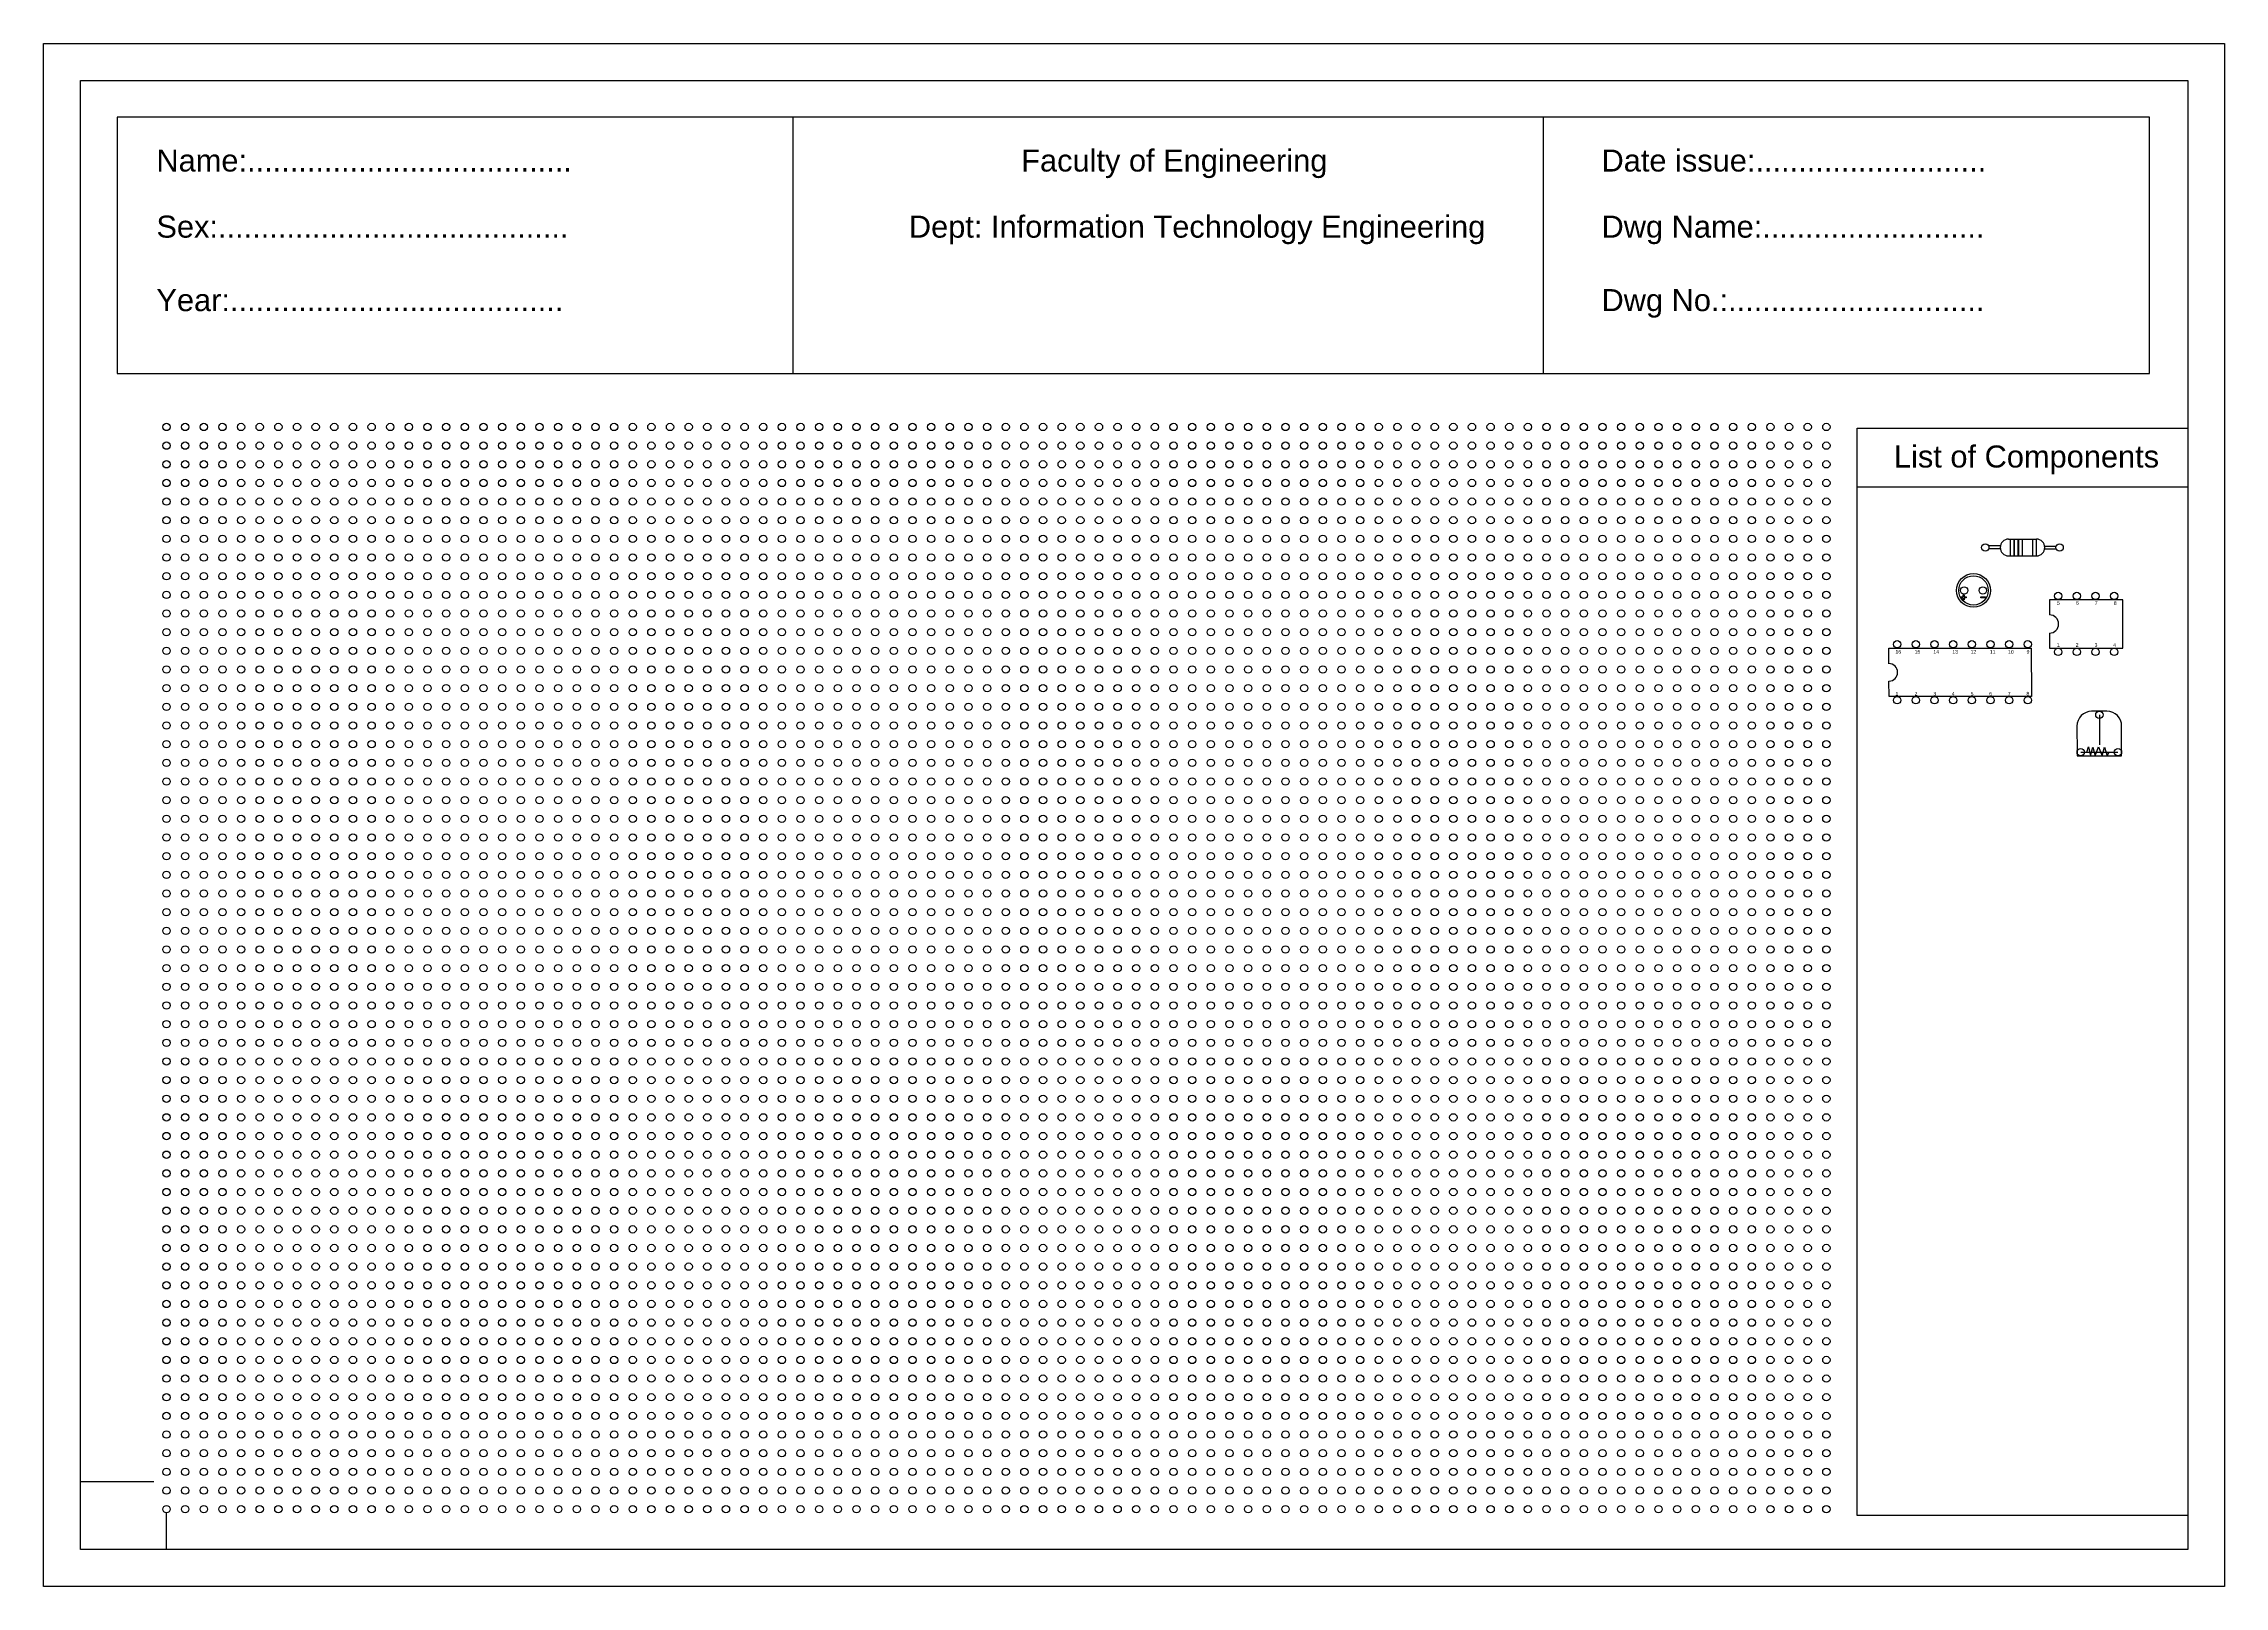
# Model space of a CAD drawing. Header units: millimetres. Extents: x 4157 to 4454, y 757 to 967.
import ezdxf

# ---------------------------------------------------------------- set-up
doc = ezdxf.new("R2010")
doc.units = ezdxf.units.MM
for name, color, linetype in [('IC1', 170, 'Continuous'), ('IC2', 190, 'Continuous'), ('res', 220, 'Continuous'), ('vol', 30, 'Continuous')]:
    doc.layers.add(name, color=color, linetype=linetype)
doc.styles.get("Standard").update_dxf_attribs({"font": 'arial.ttf'})

msp = doc.modelspace()

# ---------------------------------------------------------------- linework, layer by layer
for p, q in [((4259.35, 956.97), (4259.35, 922.08)), ((4361.51, 956.97), (4361.51, 922.08)), ((4449.3, 914.61), (4449.3, 906.61)), ((4449.3, 906.61), (4404.3, 906.61)), ((4162.3, 771.26), (4172.3, 771.26)), ((4174.03, 761.97), (4174.03, 766.97))]:
    msp.add_line(p, q)
for points in [[(4157.3, 966.97), (4454.3, 966.97), (4454.3, 756.97), (4157.3, 756.97)], [(4162.3, 961.97), (4449.3, 961.97), (4449.3, 761.97), (4162.3, 761.97)], [(4444.1, 956.97), (4167.3, 956.97), (4167.3, 922.08), (4444.1, 922.08)], [(4449.3, 766.61), (4404.3, 766.61), (4404.3, 914.61), (4449.3, 914.61)]]:
    msp.add_lwpolyline(points, close=True)
for centre in [(4174.03, 914.79), (4176.57, 914.79), (4179.11, 914.79), (4181.65, 914.79), (4184.19, 914.79), (4186.73, 914.79), (4189.27, 914.79), (4191.81, 914.79), (4194.35, 914.79), (4196.89, 914.79), (4199.43, 914.79), (4201.97, 914.79), (4204.51, 914.79), (4207.05, 914.79), (4209.59, 914.79), (4212.13, 914.79), (4214.67, 914.79), (4217.21, 914.79), (4219.75, 914.79), (4222.29, 914.79), (4224.83, 914.79), (4227.37, 914.79), (4229.91, 914.79), (4232.45, 914.79), (4234.99, 914.79), (4237.53, 914.79), (4240.07, 914.79), (4242.61, 914.79), (4245.15, 914.79), (4247.69, 914.79), (4250.23, 914.79), (4252.77, 914.79), (4255.31, 914.79), (4257.85, 914.79), (4260.39, 914.79), (4262.93, 914.79), (4265.47, 914.79), (4268.01, 914.79), (4270.55, 914.79), (4273.09, 914.79), (4275.63, 914.79), (4278.17, 914.79), (4280.71, 914.79), (4283.25, 914.79), (4285.79, 914.79), (4288.33, 914.79), (4290.87, 914.79), (4293.41, 914.79), (4295.95, 914.79), (4298.49, 914.79), (4301.03, 914.79), (4303.57, 914.79), (4306.11, 914.79), (4308.65, 914.79), (4311.19, 914.79), (4313.73, 914.79), (4316.27, 914.79), (4318.81, 914.79), (4321.35, 914.79), (4323.89, 914.79), (4326.43, 914.79), (4328.97, 914.79), (4331.51, 914.79), (4334.05, 914.79), (4336.59, 914.79), (4339.13, 914.79), (4341.67, 914.79), (4344.21, 914.79), (4346.75, 914.79), (4349.29, 914.79), (4351.83, 914.79), (4354.37, 914.79), (4356.91, 914.79), (4359.45, 914.79), (4361.99, 914.79), (4364.53, 914.79), (4367.07, 914.79), (4369.61, 914.79), (4372.15, 914.79), (4374.69, 914.79), (4377.23, 914.79), (4379.77, 914.79), (4382.31, 914.79), (4384.85, 914.79), (4387.39, 914.79), (4389.93, 914.79), (4392.47, 914.79), (4395.01, 914.79), (4397.55, 914.79), (4400.09, 914.79), (4174.03, 912.25), (4176.57, 912.25), (4179.11, 912.25), (4181.65, 912.25), (4184.19, 912.25), (4186.73, 912.25), (4189.27, 912.25), (4191.81, 912.25), (4194.35, 912.25), (4196.89, 912.25), (4199.43, 912.25), (4201.97, 912.25), (4204.51, 912.25), (4207.05, 912.25), (4209.59, 912.25), (4212.13, 912.25), (4214.67, 912.25), (4217.21, 912.25), (4219.75, 912.25), (4222.29, 912.25), (4224.83, 912.25), (4227.37, 912.25), (4229.91, 912.25), (4232.45, 912.25), (4234.99, 912.25), (4237.53, 912.25), (4240.07, 912.25), (4242.61, 912.25), (4245.15, 912.25), (4247.69, 912.25), (4250.23, 912.25), (4252.77, 912.25), (4255.31, 912.25), (4257.85, 912.25), (4260.39, 912.25), (4262.93, 912.25), (4265.47, 912.25), (4268.01, 912.25), (4270.55, 912.25), (4273.09, 912.25), (4275.63, 912.25), (4278.17, 912.25), (4280.71, 912.25), (4283.25, 912.25), (4285.79, 912.25), (4288.33, 912.25), (4290.87, 912.25), (4293.41, 912.25), (4295.95, 912.25), (4298.49, 912.25), (4301.03, 912.25), (4303.57, 912.25), (4306.11, 912.25), (4308.65, 912.25), (4311.19, 912.25), (4313.73, 912.25), (4316.27, 912.25), (4318.81, 912.25), (4321.35, 912.25), (4323.89, 912.25), (4326.43, 912.25), (4328.97, 912.25), (4331.51, 912.25), (4334.05, 912.25), (4336.59, 912.25), (4339.13, 912.25), (4341.67, 912.25), (4344.21, 912.25), (4346.75, 912.25), (4349.29, 912.25), (4351.83, 912.25), (4354.37, 912.25), (4356.91, 912.25), (4359.45, 912.25), (4361.99, 912.25), (4364.53, 912.25), (4367.07, 912.25), (4369.61, 912.25), (4372.15, 912.25), (4374.69, 912.25), (4377.23, 912.25), (4379.77, 912.25), (4382.31, 912.25), (4384.85, 912.25), (4387.39, 912.25), (4389.93, 912.25), (4392.47, 912.25), (4395.01, 912.25), (4397.55, 912.25), (4400.09, 912.25), (4174.03, 909.71), (4176.57, 909.71), (4179.11, 909.71), (4181.65, 909.71), (4184.19, 909.71), (4186.73, 909.71), (4189.27, 909.71), (4191.81, 909.71), (4194.35, 909.71), (4196.89, 909.71), (4199.43, 909.71), (4201.97, 909.71), (4204.51, 909.71), (4207.05, 909.71), (4209.59, 909.71), (4212.13, 909.71), (4214.67, 909.71), (4217.21, 909.71), (4219.75, 909.71), (4222.29, 909.71), (4224.83, 909.71), (4227.37, 909.71), (4229.91, 909.71), (4232.45, 909.71), (4234.99, 909.71), (4237.53, 909.71), (4240.07, 909.71), (4242.61, 909.71), (4245.15, 909.71), (4247.69, 909.71), (4250.23, 909.71), (4252.77, 909.71), (4255.31, 909.71), (4257.85, 909.71), (4260.39, 909.71), (4262.93, 909.71), (4265.47, 909.71), (4268.01, 909.71), (4270.55, 909.71), (4273.09, 909.71), (4275.63, 909.71), (4278.17, 909.71), (4280.71, 909.71), (4283.25, 909.71), (4285.79, 909.71), (4288.33, 909.71), (4290.87, 909.71), (4293.41, 909.71), (4295.95, 909.71), (4298.49, 909.71), (4301.03, 909.71), (4303.57, 909.71), (4306.11, 909.71), (4308.65, 909.71), (4311.19, 909.71), (4313.73, 909.71), (4316.27, 909.71), (4318.81, 909.71), (4321.35, 909.71), (4323.89, 909.71), (4326.43, 909.71), (4328.97, 909.71), (4331.51, 909.71), (4334.05, 909.71), (4336.59, 909.71), (4339.13, 909.71), (4341.67, 909.71), (4344.21, 909.71), (4346.75, 909.71), (4349.29, 909.71), (4351.83, 909.71), (4354.37, 909.71), (4356.91, 909.71), (4359.45, 909.71), (4361.99, 909.71), (4364.53, 909.71), (4367.07, 909.71), (4369.61, 909.71), (4372.15, 909.71), (4374.69, 909.71), (4377.23, 909.71), (4379.77, 909.71), (4382.31, 909.71), (4384.85, 909.71), (4387.39, 909.71), (4389.93, 909.71), (4392.47, 909.71), (4395.01, 909.71), (4397.55, 909.71), (4400.09, 909.71), (4174.03, 907.17), (4176.57, 907.17), (4179.11, 907.17), (4181.65, 907.17), (4184.19, 907.17), (4186.73, 907.17), (4189.27, 907.17), (4191.81, 907.17), (4194.35, 907.17), (4196.89, 907.17), (4199.43, 907.17), (4201.97, 907.17), (4204.51, 907.17), (4207.05, 907.17), (4209.59, 907.17), (4212.13, 907.17), (4214.67, 907.17), (4217.21, 907.17), (4219.75, 907.17), (4222.29, 907.17), (4224.83, 907.17), (4227.37, 907.17), (4229.91, 907.17), (4232.45, 907.17), (4234.99, 907.17), (4237.53, 907.17), (4240.07, 907.17), (4242.61, 907.17), (4245.15, 907.17), (4247.69, 907.17), (4250.23, 907.17), (4252.77, 907.17), (4255.31, 907.17), (4257.85, 907.17), (4260.39, 907.17), (4262.93, 907.17), (4265.47, 907.17), (4268.01, 907.17), (4270.55, 907.17), (4273.09, 907.17), (4275.63, 907.17), (4278.17, 907.17), (4280.71, 907.17), (4283.25, 907.17), (4285.79, 907.17), (4288.33, 907.17), (4290.87, 907.17), (4293.41, 907.17), (4295.95, 907.17), (4298.49, 907.17), (4301.03, 907.17), (4303.57, 907.17), (4306.11, 907.17), (4308.65, 907.17), (4311.19, 907.17), (4313.73, 907.17), (4316.27, 907.17), (4318.81, 907.17), (4321.35, 907.17), (4323.89, 907.17), (4326.43, 907.17), (4328.97, 907.17), (4331.51, 907.17), (4334.05, 907.17), (4336.59, 907.17), (4339.13, 907.17), (4341.67, 907.17), (4344.21, 907.17), (4346.75, 907.17), (4349.29, 907.17), (4351.83, 907.17), (4354.37, 907.17), (4356.91, 907.17), (4359.45, 907.17), (4361.99, 907.17), (4364.53, 907.17), (4367.07, 907.17), (4369.61, 907.17), (4372.15, 907.17), (4374.69, 907.17), (4377.23, 907.17), (4379.77, 907.17), (4382.31, 907.17), (4384.85, 907.17), (4387.39, 907.17), (4389.93, 907.17), (4392.47, 907.17), (4395.01, 907.17), (4397.55, 907.17), (4400.09, 907.17), (4174.03, 904.63), (4176.57, 904.63), (4179.11, 904.63), (4181.65, 904.63), (4184.19, 904.63), (4186.73, 904.63), (4189.27, 904.63), (4191.81, 904.63), (4194.35, 904.63), (4196.89, 904.63), (4199.43, 904.63), (4201.97, 904.63), (4204.51, 904.63), (4207.05, 904.63), (4209.59, 904.63), (4212.13, 904.63), (4214.67, 904.63), (4217.21, 904.63), (4219.75, 904.63), (4222.29, 904.63), (4224.83, 904.63), (4227.37, 904.63), (4229.91, 904.63), (4232.45, 904.63), (4234.99, 904.63), (4237.53, 904.63), (4240.07, 904.63), (4242.61, 904.63), (4245.15, 904.63), (4247.69, 904.63), (4250.23, 904.63), (4252.77, 904.63), (4255.31, 904.63), (4257.85, 904.63), (4260.39, 904.63), (4262.93, 904.63), (4265.47, 904.63), (4268.01, 904.63), (4270.55, 904.63), (4273.09, 904.63), (4275.63, 904.63), (4278.17, 904.63), (4280.71, 904.63), (4283.25, 904.63), (4285.79, 904.63), (4288.33, 904.63), (4290.87, 904.63), (4293.41, 904.63), (4295.95, 904.63), (4298.49, 904.63), (4301.03, 904.63), (4303.57, 904.63), (4306.11, 904.63), (4308.65, 904.63), (4311.19, 904.63), (4313.73, 904.63), (4316.27, 904.63), (4318.81, 904.63), (4321.35, 904.63), (4323.89, 904.63), (4326.43, 904.63), (4328.97, 904.63), (4331.51, 904.63), (4334.05, 904.63), (4336.59, 904.63), (4339.13, 904.63), (4341.67, 904.63), (4344.21, 904.63), (4346.75, 904.63), (4349.29, 904.63), (4351.83, 904.63), (4354.37, 904.63), (4356.91, 904.63), (4359.45, 904.63), (4361.99, 904.63), (4364.53, 904.63), (4367.07, 904.63), (4369.61, 904.63), (4372.15, 904.63), (4374.69, 904.63), (4377.23, 904.63), (4379.77, 904.63), (4382.31, 904.63), (4384.85, 904.63), (4387.39, 904.63), (4389.93, 904.63), (4392.47, 904.63), (4395.01, 904.63), (4397.55, 904.63), (4400.09, 904.63), (4174.03, 902.09), (4174.03, 899.55), (4176.57, 902.09), (4176.57, 899.55), (4179.11, 902.09), (4179.11, 899.55), (4181.65, 902.09), (4181.65, 899.55), (4184.19, 902.09), (4184.19, 899.55), (4186.73, 902.09), (4186.73, 899.55), (4189.27, 902.09), (4189.27, 899.55), (4191.81, 902.09), (4191.81, 899.55), (4194.35, 902.09), (4194.35, 899.55), (4196.89, 902.09), (4196.89, 899.55), (4199.43, 902.09), (4199.43, 899.55), (4201.97, 902.09), (4201.97, 899.55), (4204.51, 902.09), (4204.51, 899.55), (4207.05, 902.09), (4207.05, 899.55), (4209.59, 902.09), (4209.59, 899.55), (4212.13, 902.09), (4212.13, 899.55), (4214.67, 902.09), (4214.67, 899.55), (4217.21, 902.09), (4217.21, 899.55), (4219.75, 902.09), (4219.75, 899.55), (4222.29, 902.09), (4222.29, 899.55), (4224.83, 902.09), (4224.83, 899.55), (4227.37, 902.09), (4227.37, 899.55), (4229.91, 902.09), (4229.91, 899.55), (4232.45, 902.09), (4232.45, 899.55), (4234.99, 902.09), (4234.99, 899.55), (4237.53, 902.09), (4237.53, 899.55), (4240.07, 902.09), (4240.07, 899.55), (4242.61, 902.09), (4242.61, 899.55), (4245.15, 902.09), (4245.15, 899.55), (4247.69, 902.09), (4247.69, 899.55), (4250.23, 902.09), (4250.23, 899.55), (4252.77, 902.09), (4252.77, 899.55), (4255.31, 902.09), (4255.31, 899.55), (4257.85, 902.09), (4257.85, 899.55), (4260.39, 902.09), (4260.39, 899.55), (4262.93, 902.09), (4262.93, 899.55), (4265.47, 902.09), (4265.47, 899.55), (4268.01, 902.09), (4268.01, 899.55), (4270.55, 902.09), (4270.55, 899.55), (4273.09, 902.09), (4273.09, 899.55), (4275.63, 902.09), (4275.63, 899.55), (4278.17, 902.09), (4278.17, 899.55), (4280.71, 902.09), (4280.71, 899.55), (4283.25, 902.09), (4283.25, 899.55), (4285.79, 902.09), (4285.79, 899.55), (4288.33, 902.09), (4288.33, 899.55), (4290.87, 902.09), (4290.87, 899.55), (4293.41, 902.09), (4293.41, 899.55), (4295.95, 902.09), (4295.95, 899.55), (4298.49, 902.09), (4298.49, 899.55), (4301.03, 902.09), (4301.03, 899.55), (4303.57, 902.09), (4303.57, 899.55), (4306.11, 902.09), (4306.11, 899.55), (4308.65, 902.09), (4308.65, 899.55), (4311.19, 902.09), (4311.19, 899.55), (4313.73, 902.09), (4313.73, 899.55), (4316.27, 902.09), (4316.27, 899.55), (4318.81, 902.09), (4318.81, 899.55), (4321.35, 902.09), (4321.35, 899.55), (4323.89, 902.09), (4323.89, 899.55), (4326.43, 902.09), (4326.43, 899.55), (4328.97, 902.09), (4328.97, 899.55), (4331.51, 902.09), (4331.51, 899.55), (4334.05, 902.09), (4334.05, 899.55), (4336.59, 902.09), (4336.59, 899.55), (4339.13, 902.09), (4339.13, 899.55), (4341.67, 902.09), (4341.67, 899.55), (4344.21, 902.09), (4344.21, 899.55), (4346.75, 902.09), (4346.75, 899.55), (4349.29, 902.09), (4349.29, 899.55), (4351.83, 902.09), (4351.83, 899.55), (4354.37, 902.09), (4354.37, 899.55), (4356.91, 902.09), (4356.91, 899.55), (4359.45, 902.09), (4359.45, 899.55), (4361.99, 902.09), (4361.99, 899.55), (4364.53, 902.09), (4364.53, 899.55), (4367.07, 902.09), (4367.07, 899.55), (4369.61, 902.09), (4369.61, 899.55), (4372.15, 902.09), (4372.15, 899.55), (4374.69, 902.09), (4374.69, 899.55), (4377.23, 902.09), (4377.23, 899.55), (4379.77, 902.09), (4379.77, 899.55), (4382.31, 902.09), (4382.31, 899.55), (4384.85, 902.09), (4384.85, 899.55), (4387.39, 902.09), (4387.39, 899.55), (4389.93, 902.09), (4389.93, 899.55), (4392.47, 902.09), (4392.47, 899.55), (4395.01, 902.09), (4395.01, 899.55), (4397.55, 902.09), (4397.55, 899.55), (4400.09, 902.09), (4400.09, 899.55), (4174.03, 897.01), (4176.57, 897.01), (4179.11, 897.01), (4181.65, 897.01), (4184.19, 897.01), (4186.73, 897.01), (4189.27, 897.01), (4191.81, 897.01), (4194.35, 897.01), (4196.89, 897.01), (4199.43, 897.01), (4201.97, 897.01), (4204.51, 897.01), (4207.05, 897.01), (4209.59, 897.01), (4212.13, 897.01), (4214.67, 897.01), (4217.21, 897.01), (4219.75, 897.01), (4222.29, 897.01), (4224.83, 897.01), (4227.37, 897.01), (4229.91, 897.01), (4232.45, 897.01), (4234.99, 897.01), (4237.53, 897.01), (4240.07, 897.01), (4242.61, 897.01), (4245.15, 897.01), (4247.69, 897.01), (4250.23, 897.01), (4252.77, 897.01), (4255.31, 897.01), (4257.85, 897.01), (4260.39, 897.01), (4262.93, 897.01), (4265.47, 897.01), (4268.01, 897.01), (4270.55, 897.01), (4273.09, 897.01), (4275.63, 897.01), (4278.17, 897.01), (4280.71, 897.01), (4283.25, 897.01), (4285.79, 897.01), (4288.33, 897.01), (4290.87, 897.01), (4293.41, 897.01), (4295.95, 897.01), (4298.49, 897.01), (4301.03, 897.01), (4303.57, 897.01), (4306.11, 897.01), (4308.65, 897.01), (4311.19, 897.01), (4313.73, 897.01), (4316.27, 897.01), (4318.81, 897.01), (4321.35, 897.01), (4323.89, 897.01), (4326.43, 897.01), (4328.97, 897.01), (4331.51, 897.01), (4334.05, 897.01), (4336.59, 897.01), (4339.13, 897.01), (4341.67, 897.01), (4344.21, 897.01), (4346.75, 897.01), (4349.29, 897.01), (4351.83, 897.01), (4354.37, 897.01), (4356.91, 897.01), (4359.45, 897.01), (4361.99, 897.01), (4364.53, 897.01), (4367.07, 897.01), (4369.61, 897.01), (4372.15, 897.01), (4374.69, 897.01), (4377.23, 897.01), (4379.77, 897.01), (4382.31, 897.01), (4384.85, 897.01), (4387.39, 897.01), (4389.93, 897.01), (4392.47, 897.01), (4395.01, 897.01), (4397.55, 897.01), (4400.09, 897.01), (4174.03, 894.47), (4176.57, 894.47), (4179.11, 894.47), (4181.65, 894.47), (4184.19, 894.47), (4186.73, 894.47), (4189.27, 894.47), (4191.81, 894.47), (4194.35, 894.47), (4196.89, 894.47), (4199.43, 894.47), (4201.97, 894.47), (4204.51, 894.47), (4207.05, 894.47), (4209.59, 894.47), (4212.13, 894.47), (4214.67, 894.47), (4217.21, 894.47), (4219.75, 894.47), (4222.29, 894.47), (4224.83, 894.47), (4227.37, 894.47), (4229.91, 894.47), (4232.45, 894.47), (4234.99, 894.47), (4237.53, 894.47), (4240.07, 894.47), (4242.61, 894.47), (4245.15, 894.47), (4247.69, 894.47), (4250.23, 894.47), (4252.77, 894.47), (4255.31, 894.47), (4257.85, 894.47), (4260.39, 894.47), (4262.93, 894.47), (4265.47, 894.47), (4268.01, 894.47), (4270.55, 894.47), (4273.09, 894.47), (4275.63, 894.47), (4278.17, 894.47), (4280.71, 894.47), (4283.25, 894.47), (4285.79, 894.47), (4288.33, 894.47), (4290.87, 894.47), (4293.41, 894.47), (4295.95, 894.47), (4298.49, 894.47), (4301.03, 894.47), (4303.57, 894.47), (4306.11, 894.47), (4308.65, 894.47), (4311.19, 894.47), (4313.73, 894.47), (4316.27, 894.47), (4318.81, 894.47), (4321.35, 894.47), (4323.89, 894.47), (4326.43, 894.47), (4328.97, 894.47), (4331.51, 894.47), (4334.05, 894.47), (4336.59, 894.47), (4339.13, 894.47), (4341.67, 894.47), (4344.21, 894.47), (4346.75, 894.47), (4349.29, 894.47), (4351.83, 894.47), (4354.37, 894.47), (4356.91, 894.47), (4359.45, 894.47), (4361.99, 894.47), (4364.53, 894.47), (4367.07, 894.47), (4369.61, 894.47), (4372.15, 894.47), (4374.69, 894.47), (4377.23, 894.47), (4379.77, 894.47), (4382.31, 894.47), (4384.85, 894.47), (4387.39, 894.47), (4389.93, 894.47), (4392.47, 894.47), (4395.01, 894.47), (4397.55, 894.47), (4400.09, 894.47), (4174.03, 891.93), (4176.57, 891.93), (4179.11, 891.93), (4181.65, 891.93), (4184.19, 891.93), (4186.73, 891.93), (4189.27, 891.93), (4191.81, 891.93), (4194.35, 891.93), (4196.89, 891.93), (4199.43, 891.93), (4201.97, 891.93), (4204.51, 891.93), (4207.05, 891.93), (4209.59, 891.93), (4212.13, 891.93), (4214.67, 891.93), (4217.21, 891.93), (4219.75, 891.93), (4222.29, 891.93), (4224.83, 891.93), (4227.37, 891.93), (4229.91, 891.93), (4232.45, 891.93), (4234.99, 891.93), (4237.53, 891.93), (4240.07, 891.93), (4242.61, 891.93), (4245.15, 891.93), (4247.69, 891.93), (4250.23, 891.93), (4252.77, 891.93), (4255.31, 891.93), (4257.85, 891.93), (4260.39, 891.93), (4262.93, 891.93), (4265.47, 891.93), (4268.01, 891.93), (4270.55, 891.93), (4273.09, 891.93), (4275.63, 891.93), (4278.17, 891.93), (4280.71, 891.93), (4283.25, 891.93), (4285.79, 891.93), (4288.33, 891.93), (4290.87, 891.93), (4293.41, 891.93), (4295.95, 891.93), (4298.49, 891.93), (4301.03, 891.93), (4303.57, 891.93), (4306.11, 891.93), (4308.65, 891.93), (4311.19, 891.93), (4313.73, 891.93), (4316.27, 891.93), (4318.81, 891.93), (4321.35, 891.93), (4323.89, 891.93), (4326.43, 891.93), (4328.97, 891.93), (4331.51, 891.93), (4334.05, 891.93), (4336.59, 891.93), (4339.13, 891.93), (4341.67, 891.93), (4344.21, 891.93), (4346.75, 891.93), (4349.29, 891.93), (4351.83, 891.93), (4354.37, 891.93), (4356.91, 891.93), (4359.45, 891.93), (4361.99, 891.93), (4364.53, 891.93), (4367.07, 891.93), (4369.61, 891.93), (4372.15, 891.93), (4374.69, 891.93), (4377.23, 891.93), (4379.77, 891.93), (4382.31, 891.93), (4384.85, 891.93), (4387.39, 891.93), (4389.93, 891.93), (4392.47, 891.93), (4395.01, 891.93), (4397.55, 891.93), (4400.09, 891.93), (4174.03, 889.39), (4176.57, 889.39), (4179.11, 889.39), (4181.65, 889.39), (4184.19, 889.39), (4186.73, 889.39), (4189.27, 889.39), (4191.81, 889.39), (4194.35, 889.39), (4196.89, 889.39), (4199.43, 889.39), (4201.97, 889.39), (4204.51, 889.39), (4207.05, 889.39), (4209.59, 889.39), (4212.13, 889.39), (4214.67, 889.39), (4217.21, 889.39), (4219.75, 889.39), (4222.29, 889.39), (4224.83, 889.39), (4227.37, 889.39), (4229.91, 889.39), (4232.45, 889.39), (4234.99, 889.39), (4237.53, 889.39), (4240.07, 889.39), (4242.61, 889.39), (4245.15, 889.39), (4247.69, 889.39), (4250.23, 889.39), (4252.77, 889.39), (4255.31, 889.39), (4257.85, 889.39), (4260.39, 889.39), (4262.93, 889.39), (4265.47, 889.39), (4268.01, 889.39), (4270.55, 889.39), (4273.09, 889.39), (4275.63, 889.39), (4278.17, 889.39), (4280.71, 889.39), (4283.25, 889.39), (4285.79, 889.39), (4288.33, 889.39), (4290.87, 889.39), (4293.41, 889.39), (4295.95, 889.39), (4298.49, 889.39), (4301.03, 889.39), (4303.57, 889.39), (4306.11, 889.39), (4308.65, 889.39), (4311.19, 889.39), (4313.73, 889.39), (4316.27, 889.39), (4318.81, 889.39), (4321.35, 889.39), (4323.89, 889.39), (4326.43, 889.39), (4328.97, 889.39), (4331.51, 889.39), (4334.05, 889.39), (4336.59, 889.39), (4339.13, 889.39), (4341.67, 889.39), (4344.21, 889.39), (4346.75, 889.39), (4349.29, 889.39), (4351.83, 889.39), (4354.37, 889.39), (4356.91, 889.39), (4359.45, 889.39), (4361.99, 889.39), (4364.53, 889.39), (4367.07, 889.39), (4369.61, 889.39), (4372.15, 889.39), (4374.69, 889.39), (4377.23, 889.39), (4379.77, 889.39), (4382.31, 889.39), (4384.85, 889.39), (4387.39, 889.39), (4389.93, 889.39), (4392.47, 889.39), (4395.01, 889.39), (4397.55, 889.39), (4400.09, 889.39), (4174.03, 886.85), (4176.57, 886.85), (4179.11, 886.85), (4181.65, 886.85), (4184.19, 886.85), (4186.73, 886.85), (4189.27, 886.85), (4191.81, 886.85), (4194.35, 886.85), (4196.89, 886.85), (4199.43, 886.85), (4201.97, 886.85), (4204.51, 886.85), (4207.05, 886.85), (4209.59, 886.85), (4212.13, 886.85), (4214.67, 886.85), (4217.21, 886.85), (4219.75, 886.85), (4222.29, 886.85), (4224.83, 886.85), (4227.37, 886.85), (4229.91, 886.85), (4232.45, 886.85), (4234.99, 886.85), (4237.53, 886.85), (4240.07, 886.85), (4242.61, 886.85), (4245.15, 886.85), (4247.69, 886.85), (4250.23, 886.85), (4252.77, 886.85), (4255.31, 886.85), (4257.85, 886.85), (4260.39, 886.85), (4262.93, 886.85), (4265.47, 886.85), (4268.01, 886.85), (4270.55, 886.85), (4273.09, 886.85), (4275.63, 886.85), (4278.17, 886.85), (4280.71, 886.85), (4283.25, 886.85), (4285.79, 886.85), (4288.33, 886.85), (4290.87, 886.85), (4293.41, 886.85), (4295.95, 886.85), (4298.49, 886.85), (4301.03, 886.85), (4303.57, 886.85), (4306.11, 886.85), (4308.65, 886.85), (4311.19, 886.85), (4313.73, 886.85), (4316.27, 886.85), (4318.81, 886.85), (4321.35, 886.85), (4323.89, 886.85), (4326.43, 886.85), (4328.97, 886.85), (4331.51, 886.85), (4334.05, 886.85), (4336.59, 886.85), (4339.13, 886.85), (4341.67, 886.85), (4344.21, 886.85), (4346.75, 886.85), (4349.29, 886.85), (4351.83, 886.85), (4354.37, 886.85), (4356.91, 886.85), (4359.45, 886.85), (4361.99, 886.85), (4364.53, 886.85), (4367.07, 886.85), (4369.61, 886.85), (4372.15, 886.85), (4374.69, 886.85), (4377.23, 886.85), (4379.77, 886.85), (4382.31, 886.85), (4384.85, 886.85), (4387.39, 886.85), (4389.93, 886.85), (4392.47, 886.85), (4395.01, 886.85), (4397.55, 886.85), (4400.09, 886.85), (4174.03, 884.31), (4174.03, 881.77), (4176.57, 884.31), (4176.57, 881.77), (4179.11, 884.31), (4179.11, 881.77), (4181.65, 884.31), (4181.65, 881.77), (4184.19, 884.31), (4184.19, 881.77), (4186.73, 884.31), (4186.73, 881.77), (4189.27, 884.31), (4189.27, 881.77), (4191.81, 884.31), (4191.81, 881.77), (4194.35, 884.31), (4194.35, 881.77), (4196.89, 884.31), (4196.89, 881.77), (4199.43, 884.31), (4199.43, 881.77), (4201.97, 884.31), (4201.97, 881.77), (4204.51, 884.31), (4204.51, 881.77), (4207.05, 884.31), (4207.05, 881.77), (4209.59, 884.31), (4209.59, 881.77), (4212.13, 884.31), (4212.13, 881.77), (4214.67, 884.31), (4214.67, 881.77), (4217.21, 884.31), (4217.21, 881.77), (4219.75, 884.31), (4219.75, 881.77), (4222.29, 884.31), (4222.29, 881.77), (4224.83, 884.31), (4224.83, 881.77), (4227.37, 884.31), (4227.37, 881.77), (4229.91, 884.31), (4229.91, 881.77), (4232.45, 884.31), (4232.45, 881.77), (4234.99, 884.31), (4234.99, 881.77), (4237.53, 884.31), (4237.53, 881.77), (4240.07, 884.31), (4240.07, 881.77), (4242.61, 884.31), (4242.61, 881.77), (4245.15, 884.31), (4245.15, 881.77), (4247.69, 884.31), (4247.69, 881.77), (4250.23, 884.31), (4250.23, 881.77), (4252.77, 884.31), (4252.77, 881.77), (4255.31, 884.31), (4255.31, 881.77), (4257.85, 884.31), (4257.85, 881.77), (4260.39, 884.31), (4260.39, 881.77), (4262.93, 884.31), (4262.93, 881.77), (4265.47, 884.31), (4265.47, 881.77), (4268.01, 884.31), (4268.01, 881.77), (4270.55, 884.31), (4270.55, 881.77), (4273.09, 884.31), (4273.09, 881.77), (4275.63, 884.31), (4275.63, 881.77), (4278.17, 884.31), (4278.17, 881.77), (4280.71, 884.31), (4280.71, 881.77), (4283.25, 884.31), (4283.25, 881.77), (4285.79, 884.31), (4285.79, 881.77), (4288.33, 884.31), (4288.33, 881.77), (4290.87, 884.31), (4290.87, 881.77), (4293.41, 884.31), (4293.41, 881.77), (4295.95, 884.31), (4295.95, 881.77), (4298.49, 884.31), (4298.49, 881.77), (4301.03, 884.31), (4301.03, 881.77), (4303.57, 884.31), (4303.57, 881.77), (4306.11, 884.31), (4306.11, 881.77), (4308.65, 884.31), (4308.65, 881.77), (4311.19, 884.31), (4311.19, 881.77), (4313.73, 884.31), (4313.73, 881.77), (4316.27, 884.31), (4316.27, 881.77), (4318.81, 884.31), (4318.81, 881.77), (4321.35, 884.31), (4321.35, 881.77), (4323.89, 884.31), (4323.89, 881.77), (4326.43, 884.31), (4326.43, 881.77), (4328.97, 884.31), (4328.97, 881.77), (4331.51, 884.31), (4331.51, 881.77), (4334.05, 884.31), (4334.05, 881.77), (4336.59, 884.31), (4336.59, 881.77), (4339.13, 884.31), (4339.13, 881.77), (4341.67, 884.31), (4341.67, 881.77), (4344.21, 884.31), (4344.21, 881.77), (4346.75, 884.31), (4346.75, 881.77), (4349.29, 884.31), (4349.29, 881.77), (4351.83, 884.31), (4351.83, 881.77), (4354.37, 884.31), (4354.37, 881.77), (4356.91, 884.31), (4356.91, 881.77), (4359.45, 884.31), (4359.45, 881.77), (4361.99, 884.31), (4361.99, 881.77), (4364.53, 884.31), (4364.53, 881.77), (4367.07, 884.31), (4367.07, 881.77), (4369.61, 884.31), (4369.61, 881.77), (4372.15, 884.31), (4372.15, 881.77), (4374.69, 884.31), (4374.69, 881.77), (4377.23, 884.31), (4377.23, 881.77), (4379.77, 884.31), (4379.77, 881.77), (4382.31, 884.31), (4382.31, 881.77), (4384.85, 884.31), (4384.85, 881.77), (4387.39, 884.31), (4387.39, 881.77), (4389.93, 884.31), (4389.93, 881.77), (4392.47, 884.31), (4392.47, 881.77), (4395.01, 884.31), (4395.01, 881.77), (4397.55, 884.31), (4397.55, 881.77), (4400.09, 884.31), (4400.09, 881.77), (4174.03, 879.23), (4176.57, 879.23), (4179.11, 879.23), (4181.65, 879.23), (4184.19, 879.23), (4186.73, 879.23), (4189.27, 879.23), (4191.81, 879.23), (4194.35, 879.23), (4196.89, 879.23), (4199.43, 879.23), (4201.97, 879.23), (4204.51, 879.23), (4207.05, 879.23), (4209.59, 879.23), (4212.13, 879.23), (4214.67, 879.23), (4217.21, 879.23), (4219.75, 879.23), (4222.29, 879.23), (4224.83, 879.23), (4227.37, 879.23), (4229.91, 879.23), (4232.45, 879.23), (4234.99, 879.23), (4237.53, 879.23), (4240.07, 879.23), (4242.61, 879.23), (4245.15, 879.23), (4247.69, 879.23), (4250.23, 879.23), (4252.77, 879.23), (4255.31, 879.23), (4257.85, 879.23), (4260.39, 879.23), (4262.93, 879.23), (4265.47, 879.23), (4268.01, 879.23), (4270.55, 879.23), (4273.09, 879.23), (4275.63, 879.23), (4278.17, 879.23), (4280.71, 879.23), (4283.25, 879.23), (4285.79, 879.23), (4288.33, 879.23), (4290.87, 879.23), (4293.41, 879.23), (4295.95, 879.23), (4298.49, 879.23), (4301.03, 879.23), (4303.57, 879.23), (4306.11, 879.23), (4308.65, 879.23), (4311.19, 879.23), (4313.73, 879.23), (4316.27, 879.23), (4318.81, 879.23), (4321.35, 879.23), (4323.89, 879.23), (4326.43, 879.23), (4328.97, 879.23), (4331.51, 879.23), (4334.05, 879.23), (4336.59, 879.23), (4339.13, 879.23), (4341.67, 879.23), (4344.21, 879.23), (4346.75, 879.23), (4349.29, 879.23), (4351.83, 879.23), (4354.37, 879.23), (4356.91, 879.23), (4359.45, 879.23), (4361.99, 879.23), (4364.53, 879.23), (4367.07, 879.23), (4369.61, 879.23), (4372.15, 879.23), (4374.69, 879.23), (4377.23, 879.23), (4379.77, 879.23), (4382.31, 879.23), (4384.85, 879.23), (4387.39, 879.23), (4389.93, 879.23), (4392.47, 879.23), (4395.01, 879.23), (4397.55, 879.23), (4400.09, 879.23), (4174.03, 876.69), (4176.57, 876.69), (4179.11, 876.69), (4181.65, 876.69), (4184.19, 876.69), (4186.73, 876.69), (4189.27, 876.69), (4191.81, 876.69), (4194.35, 876.69), (4196.89, 876.69), (4199.43, 876.69), (4201.97, 876.69), (4204.51, 876.69), (4207.05, 876.69), (4209.59, 876.69), (4212.13, 876.69), (4214.67, 876.69), (4217.21, 876.69), (4219.75, 876.69), (4222.29, 876.69), (4224.83, 876.69), (4227.37, 876.69), (4229.91, 876.69), (4232.45, 876.69), (4234.99, 876.69), (4237.53, 876.69), (4240.07, 876.69), (4242.61, 876.69), (4245.15, 876.69), (4247.69, 876.69), (4250.23, 876.69), (4252.77, 876.69), (4255.31, 876.69), (4257.85, 876.69), (4260.39, 876.69), (4262.93, 876.69), (4265.47, 876.69), (4268.01, 876.69), (4270.55, 876.69), (4273.09, 876.69), (4275.63, 876.69), (4278.17, 876.69), (4280.71, 876.69), (4283.25, 876.69), (4285.79, 876.69), (4288.33, 876.69), (4290.87, 876.69), (4293.41, 876.69), (4295.95, 876.69), (4298.49, 876.69), (4301.03, 876.69), (4303.57, 876.69), (4306.11, 876.69), (4308.65, 876.69), (4311.19, 876.69), (4313.73, 876.69), (4316.27, 876.69), (4318.81, 876.69), (4321.35, 876.69), (4323.89, 876.69), (4326.43, 876.69), (4328.97, 876.69), (4331.51, 876.69), (4334.05, 876.69), (4336.59, 876.69), (4339.13, 876.69), (4341.67, 876.69), (4344.21, 876.69), (4346.75, 876.69), (4349.29, 876.69), (4351.83, 876.69), (4354.37, 876.69), (4356.91, 876.69), (4359.45, 876.69), (4361.99, 876.69), (4364.53, 876.69), (4367.07, 876.69), (4369.61, 876.69), (4372.15, 876.69), (4374.69, 876.69), (4377.23, 876.69), (4379.77, 876.69), (4382.31, 876.69), (4384.85, 876.69), (4387.39, 876.69), (4389.93, 876.69), (4392.47, 876.69), (4395.01, 876.69), (4397.55, 876.69), (4400.09, 876.69), (4174.03, 874.15), (4176.57, 874.15), (4179.11, 874.15), (4181.65, 874.15), (4184.19, 874.15), (4186.73, 874.15), (4189.27, 874.15), (4191.81, 874.15), (4194.35, 874.15), (4196.89, 874.15), (4199.43, 874.15), (4201.97, 874.15), (4204.51, 874.15), (4207.05, 874.15), (4209.59, 874.15), (4212.13, 874.15), (4214.67, 874.15), (4217.21, 874.15), (4219.75, 874.15), (4222.29, 874.15), (4224.83, 874.15), (4227.37, 874.15), (4229.91, 874.15), (4232.45, 874.15), (4234.99, 874.15), (4237.53, 874.15), (4240.07, 874.15), (4242.61, 874.15), (4245.15, 874.15), (4247.69, 874.15), (4250.23, 874.15), (4252.77, 874.15), (4255.31, 874.15), (4257.85, 874.15), (4260.39, 874.15), (4262.93, 874.15), (4265.47, 874.15), (4268.01, 874.15), (4270.55, 874.15), (4273.09, 874.15), (4275.63, 874.15), (4278.17, 874.15), (4280.71, 874.15), (4283.25, 874.15), (4285.79, 874.15), (4288.33, 874.15), (4290.87, 874.15), (4293.41, 874.15), (4295.95, 874.15), (4298.49, 874.15), (4301.03, 874.15), (4303.57, 874.15), (4306.11, 874.15), (4308.65, 874.15), (4311.19, 874.15), (4313.73, 874.15), (4316.27, 874.15), (4318.81, 874.15), (4321.35, 874.15), (4323.89, 874.15), (4326.43, 874.15), (4328.97, 874.15), (4331.51, 874.15), (4334.05, 874.15), (4336.59, 874.15), (4339.13, 874.15), (4341.67, 874.15), (4344.21, 874.15), (4346.75, 874.15), (4349.29, 874.15), (4351.83, 874.15), (4354.37, 874.15), (4356.91, 874.15), (4359.45, 874.15), (4361.99, 874.15), (4364.53, 874.15), (4367.07, 874.15), (4369.61, 874.15), (4372.15, 874.15), (4374.69, 874.15), (4377.23, 874.15), (4379.77, 874.15), (4382.31, 874.15), (4384.85, 874.15), (4387.39, 874.15), (4389.93, 874.15), (4392.47, 874.15), (4395.01, 874.15), (4397.55, 874.15), (4400.09, 874.15), (4174.03, 871.61), (4176.57, 871.61), (4179.11, 871.61), (4181.65, 871.61), (4184.19, 871.61), (4186.73, 871.61), (4189.27, 871.61), (4191.81, 871.61), (4194.35, 871.61), (4196.89, 871.61), (4199.43, 871.61), (4201.97, 871.61), (4204.51, 871.61), (4207.05, 871.61), (4209.59, 871.61), (4212.13, 871.61), (4214.67, 871.61), (4217.21, 871.61), (4219.75, 871.61), (4222.29, 871.61), (4224.83, 871.61), (4227.37, 871.61), (4229.91, 871.61), (4232.45, 871.61), (4234.99, 871.61), (4237.53, 871.61), (4240.07, 871.61), (4242.61, 871.61), (4245.15, 871.61), (4247.69, 871.61), (4250.23, 871.61), (4252.77, 871.61), (4255.31, 871.61), (4257.85, 871.61), (4260.39, 871.61), (4262.93, 871.61), (4265.47, 871.61), (4268.01, 871.61), (4270.55, 871.61), (4273.09, 871.61), (4275.63, 871.61), (4278.17, 871.61), (4280.71, 871.61), (4283.25, 871.61), (4285.79, 871.61), (4288.33, 871.61), (4290.87, 871.61), (4293.41, 871.61), (4295.95, 871.61), (4298.49, 871.61), (4301.03, 871.61), (4303.57, 871.61), (4306.11, 871.61), (4308.65, 871.61), (4311.19, 871.61), (4313.73, 871.61), (4316.27, 871.61), (4318.81, 871.61), (4321.35, 871.61), (4323.89, 871.61), (4326.43, 871.61), (4328.97, 871.61), (4331.51, 871.61), (4334.05, 871.61), (4336.59, 871.61), (4339.13, 871.61), (4341.67, 871.61), (4344.21, 871.61), (4346.75, 871.61), (4349.29, 871.61), (4351.83, 871.61), (4354.37, 871.61), (4356.91, 871.61), (4359.45, 871.61), (4361.99, 871.61), (4364.53, 871.61), (4367.07, 871.61), (4369.61, 871.61), (4372.15, 871.61), (4374.69, 871.61), (4377.23, 871.61), (4379.77, 871.61), (4382.31, 871.61), (4384.85, 871.61), (4387.39, 871.61), (4389.93, 871.61), (4392.47, 871.61), (4395.01, 871.61), (4397.55, 871.61), (4400.09, 871.61), (4174.03, 869.07), (4176.57, 869.07), (4179.11, 869.07), (4181.65, 869.07), (4184.19, 869.07), (4186.73, 869.07), (4189.27, 869.07), (4191.81, 869.07), (4194.35, 869.07), (4196.89, 869.07), (4199.43, 869.07), (4201.97, 869.07), (4204.51, 869.07), (4207.05, 869.07), (4209.59, 869.07), (4212.13, 869.07), (4214.67, 869.07), (4217.21, 869.07), (4219.75, 869.07), (4222.29, 869.07), (4224.83, 869.07), (4227.37, 869.07), (4229.91, 869.07), (4232.45, 869.07), (4234.99, 869.07), (4237.53, 869.07), (4240.07, 869.07), (4242.61, 869.07), (4245.15, 869.07), (4247.69, 869.07), (4250.23, 869.07), (4252.77, 869.07), (4255.31, 869.07), (4257.85, 869.07), (4260.39, 869.07), (4262.93, 869.07), (4265.47, 869.07), (4268.01, 869.07), (4270.55, 869.07), (4273.09, 869.07), (4275.63, 869.07), (4278.17, 869.07), (4280.71, 869.07), (4283.25, 869.07), (4285.79, 869.07), (4288.33, 869.07), (4290.87, 869.07), (4293.41, 869.07), (4295.95, 869.07), (4298.49, 869.07), (4301.03, 869.07), (4303.57, 869.07), (4306.11, 869.07), (4308.65, 869.07), (4311.19, 869.07), (4313.73, 869.07), (4316.27, 869.07), (4318.81, 869.07), (4321.35, 869.07), (4323.89, 869.07), (4326.43, 869.07), (4328.97, 869.07), (4331.51, 869.07), (4334.05, 869.07), (4336.59, 869.07), (4339.13, 869.07), (4341.67, 869.07), (4344.21, 869.07), (4346.75, 869.07), (4349.29, 869.07), (4351.83, 869.07), (4354.37, 869.07), (4356.91, 869.07), (4359.45, 869.07), (4361.99, 869.07), (4364.53, 869.07), (4367.07, 869.07), (4369.61, 869.07), (4372.15, 869.07), (4374.69, 869.07), (4377.23, 869.07), (4379.77, 869.07), (4382.31, 869.07), (4384.85, 869.07), (4387.39, 869.07), (4389.93, 869.07), (4392.47, 869.07), (4395.01, 869.07), (4397.55, 869.07), (4400.09, 869.07), (4174.03, 866.53), (4174.03, 863.99), (4176.57, 866.53), (4176.57, 863.99), (4179.11, 866.53), (4179.11, 863.99), (4181.65, 866.53), (4181.65, 863.99), (4184.19, 866.53), (4184.19, 863.99), (4186.73, 866.53), (4186.73, 863.99), (4189.27, 866.53), (4189.27, 863.99), (4191.81, 866.53), (4191.81, 863.99), (4194.35, 866.53), (4194.35, 863.99), (4196.89, 866.53), (4196.89, 863.99), (4199.43, 866.53), (4199.43, 863.99), (4201.97, 866.53), (4201.97, 863.99), (4204.51, 866.53), (4204.51, 863.99), (4207.05, 866.53), (4207.05, 863.99), (4209.59, 866.53), (4209.59, 863.99), (4212.13, 866.53), (4212.13, 863.99), (4214.67, 866.53), (4214.67, 863.99), (4217.21, 866.53), (4217.21, 863.99), (4219.75, 866.53), (4219.75, 863.99), (4222.29, 866.53), (4222.29, 863.99), (4224.83, 866.53), (4224.83, 863.99), (4227.37, 866.53), (4227.37, 863.99), (4229.91, 866.53), (4229.91, 863.99), (4232.45, 866.53), (4232.45, 863.99), (4234.99, 866.53), (4234.99, 863.99), (4237.53, 866.53), (4237.53, 863.99), (4240.07, 866.53), (4240.07, 863.99), (4242.61, 866.53), (4242.61, 863.99), (4245.15, 866.53), (4245.15, 863.99), (4247.69, 866.53), (4247.69, 863.99), (4250.23, 866.53), (4250.23, 863.99), (4252.77, 866.53), (4252.77, 863.99), (4255.31, 866.53), (4255.31, 863.99), (4257.85, 866.53), (4257.85, 863.99), (4260.39, 866.53), (4260.39, 863.99), (4262.93, 866.53), (4262.93, 863.99), (4265.47, 866.53), (4265.47, 863.99), (4268.01, 866.53), (4268.01, 863.99), (4270.55, 866.53), (4270.55, 863.99), (4273.09, 866.53), (4273.09, 863.99), (4275.63, 866.53), (4275.63, 863.99), (4278.17, 866.53), (4278.17, 863.99), (4280.71, 866.53), (4280.71, 863.99), (4283.25, 866.53), (4283.25, 863.99), (4285.79, 866.53), (4285.79, 863.99), (4288.33, 866.53), (4288.33, 863.99), (4290.87, 866.53), (4290.87, 863.99), (4293.41, 866.53), (4293.41, 863.99), (4295.95, 866.53), (4295.95, 863.99), (4298.49, 866.53), (4298.49, 863.99), (4301.03, 866.53), (4301.03, 863.99), (4303.57, 866.53), (4303.57, 863.99), (4306.11, 866.53), (4306.11, 863.99), (4308.65, 866.53), (4308.65, 863.99), (4311.19, 866.53), (4311.19, 863.99), (4313.73, 866.53), (4313.73, 863.99), (4316.27, 866.53), (4316.27, 863.99), (4318.81, 866.53), (4318.81, 863.99), (4321.35, 866.53), (4321.35, 863.99), (4323.89, 866.53), (4323.89, 863.99), (4326.43, 866.53), (4326.43, 863.99), (4328.97, 866.53), (4328.97, 863.99), (4331.51, 866.53), (4331.51, 863.99), (4334.05, 866.53), (4334.05, 863.99), (4336.59, 866.53), (4336.59, 863.99), (4339.13, 866.53), (4339.13, 863.99), (4341.67, 866.53), (4341.67, 863.99), (4344.21, 866.53), (4344.21, 863.99), (4346.75, 866.53), (4346.75, 863.99), (4349.29, 866.53), (4349.29, 863.99), (4351.83, 866.53), (4351.83, 863.99), (4354.37, 866.53), (4354.37, 863.99), (4356.91, 866.53), (4356.91, 863.99), (4359.45, 866.53), (4359.45, 863.99), (4361.99, 866.53), (4361.99, 863.99), (4364.53, 866.53), (4364.53, 863.99), (4367.07, 866.53), (4367.07, 863.99), (4369.61, 866.53), (4369.61, 863.99), (4372.15, 866.53), (4372.15, 863.99), (4374.69, 866.53), (4374.69, 863.99), (4377.23, 866.53), (4377.23, 863.99), (4379.77, 866.53), (4379.77, 863.99), (4382.31, 866.53), (4382.31, 863.99), (4384.85, 866.53), (4384.85, 863.99), (4387.39, 866.53), (4387.39, 863.99), (4389.93, 866.53), (4389.93, 863.99), (4392.47, 866.53), (4392.47, 863.99), (4395.01, 866.53), (4395.01, 863.99), (4397.55, 866.53), (4397.55, 863.99), (4400.09, 866.53), (4400.09, 863.99), (4174.03, 861.45), (4176.57, 861.45), (4179.11, 861.45), (4181.65, 861.45), (4184.19, 861.45), (4186.73, 861.45), (4189.27, 861.45), (4191.81, 861.45), (4194.35, 861.45), (4196.89, 861.45), (4199.43, 861.45), (4201.97, 861.45), (4204.51, 861.45), (4207.05, 861.45), (4209.59, 861.45), (4212.13, 861.45), (4214.67, 861.45), (4217.21, 861.45), (4219.75, 861.45), (4222.29, 861.45), (4224.83, 861.45), (4227.37, 861.45), (4229.91, 861.45), (4232.45, 861.45), (4234.99, 861.45), (4237.53, 861.45), (4240.07, 861.45), (4242.61, 861.45), (4245.15, 861.45), (4247.69, 861.45), (4250.23, 861.45), (4252.77, 861.45), (4255.31, 861.45), (4257.85, 861.45), (4260.39, 861.45), (4262.93, 861.45), (4265.47, 861.45), (4268.01, 861.45), (4270.55, 861.45), (4273.09, 861.45), (4275.63, 861.45), (4278.17, 861.45), (4280.71, 861.45), (4283.25, 861.45), (4285.79, 861.45), (4288.33, 861.45), (4290.87, 861.45), (4293.41, 861.45), (4295.95, 861.45), (4298.49, 861.45), (4301.03, 861.45), (4303.57, 861.45), (4306.11, 861.45), (4308.65, 861.45), (4311.19, 861.45), (4313.73, 861.45), (4316.27, 861.45), (4318.81, 861.45), (4321.35, 861.45), (4323.89, 861.45), (4326.43, 861.45), (4328.97, 861.45), (4331.51, 861.45), (4334.05, 861.45), (4336.59, 861.45), (4339.13, 861.45), (4341.67, 861.45), (4344.21, 861.45), (4346.75, 861.45), (4349.29, 861.45), (4351.83, 861.45), (4354.37, 861.45), (4356.91, 861.45), (4359.45, 861.45), (4361.99, 861.45), (4364.53, 861.45), (4367.07, 861.45), (4369.61, 861.45), (4372.15, 861.45), (4374.69, 861.45), (4377.23, 861.45), (4379.77, 861.45), (4382.31, 861.45), (4384.85, 861.45), (4387.39, 861.45), (4389.93, 861.45), (4392.47, 861.45), (4395.01, 861.45), (4397.55, 861.45), (4400.09, 861.45), (4174.03, 858.91), (4176.57, 858.91), (4179.11, 858.91), (4181.65, 858.91), (4184.19, 858.91), (4186.73, 858.91), (4189.27, 858.91), (4191.81, 858.91), (4194.35, 858.91), (4196.89, 858.91), (4199.43, 858.91), (4201.97, 858.91), (4204.51, 858.91), (4207.05, 858.91), (4209.59, 858.91), (4212.13, 858.91), (4214.67, 858.91), (4217.21, 858.91), (4219.75, 858.91), (4222.29, 858.91), (4224.83, 858.91), (4227.37, 858.91), (4229.91, 858.91), (4232.45, 858.91), (4234.99, 858.91), (4237.53, 858.91), (4240.07, 858.91), (4242.61, 858.91), (4245.15, 858.91), (4247.69, 858.91), (4250.23, 858.91), (4252.77, 858.91), (4255.31, 858.91), (4257.85, 858.91), (4260.39, 858.91), (4262.93, 858.91), (4265.47, 858.91), (4268.01, 858.91), (4270.55, 858.91), (4273.09, 858.91), (4275.63, 858.91), (4278.17, 858.91), (4280.71, 858.91), (4283.25, 858.91), (4285.79, 858.91), (4288.33, 858.91), (4290.87, 858.91), (4293.41, 858.91), (4295.95, 858.91), (4298.49, 858.91), (4301.03, 858.91), (4303.57, 858.91), (4306.11, 858.91), (4308.65, 858.91), (4311.19, 858.91), (4313.73, 858.91), (4316.27, 858.91), (4318.81, 858.91), (4321.35, 858.91), (4323.89, 858.91), (4326.43, 858.91), (4328.97, 858.91), (4331.51, 858.91), (4334.05, 858.91), (4336.59, 858.91), (4339.13, 858.91), (4341.67, 858.91), (4344.21, 858.91), (4346.75, 858.91), (4349.29, 858.91), (4351.83, 858.91), (4354.37, 858.91), (4356.91, 858.91), (4359.45, 858.91), (4361.99, 858.91), (4364.53, 858.91), (4367.07, 858.91), (4369.61, 858.91), (4372.15, 858.91), (4374.69, 858.91), (4377.23, 858.91), (4379.77, 858.91), (4382.31, 858.91), (4384.85, 858.91), (4387.39, 858.91), (4389.93, 858.91), (4392.47, 858.91), (4395.01, 858.91), (4397.55, 858.91), (4400.09, 858.91), (4174.03, 856.37), (4176.57, 856.37), (4179.11, 856.37), (4181.65, 856.37), (4184.19, 856.37), (4186.73, 856.37), (4189.27, 856.37), (4191.81, 856.37), (4194.35, 856.37), (4196.89, 856.37), (4199.43, 856.37), (4201.97, 856.37), (4204.51, 856.37), (4207.05, 856.37), (4209.59, 856.37), (4212.13, 856.37), (4214.67, 856.37), (4217.21, 856.37), (4219.75, 856.37), (4222.29, 856.37), (4224.83, 856.37), (4227.37, 856.37), (4229.91, 856.37), (4232.45, 856.37), (4234.99, 856.37), (4237.53, 856.37), (4240.07, 856.37), (4242.61, 856.37), (4245.15, 856.37), (4247.69, 856.37), (4250.23, 856.37), (4252.77, 856.37), (4255.31, 856.37), (4257.85, 856.37), (4260.39, 856.37), (4262.93, 856.37), (4265.47, 856.37), (4268.01, 856.37), (4270.55, 856.37), (4273.09, 856.37), (4275.63, 856.37), (4278.17, 856.37), (4280.71, 856.37), (4283.25, 856.37), (4285.79, 856.37), (4288.33, 856.37), (4290.87, 856.37), (4293.41, 856.37), (4295.95, 856.37), (4298.49, 856.37), (4301.03, 856.37), (4303.57, 856.37), (4306.11, 856.37), (4308.65, 856.37), (4311.19, 856.37), (4313.73, 856.37), (4316.27, 856.37), (4318.81, 856.37), (4321.35, 856.37), (4323.89, 856.37), (4326.43, 856.37), (4328.97, 856.37), (4331.51, 856.37), (4334.05, 856.37), (4336.59, 856.37), (4339.13, 856.37), (4341.67, 856.37), (4344.21, 856.37), (4346.75, 856.37), (4349.29, 856.37), (4351.83, 856.37), (4354.37, 856.37), (4356.91, 856.37), (4359.45, 856.37), (4361.99, 856.37), (4364.53, 856.37), (4367.07, 856.37), (4369.61, 856.37), (4372.15, 856.37), (4374.69, 856.37), (4377.23, 856.37), (4379.77, 856.37), (4382.31, 856.37), (4384.85, 856.37), (4387.39, 856.37), (4389.93, 856.37), (4392.47, 856.37), (4395.01, 856.37), (4397.55, 856.37), (4400.09, 856.37), (4174.03, 853.83), (4176.57, 853.83), (4179.11, 853.83), (4181.65, 853.83), (4184.19, 853.83), (4186.73, 853.83), (4189.27, 853.83), (4191.81, 853.83), (4194.35, 853.83), (4196.89, 853.83), (4199.43, 853.83), (4201.97, 853.83), (4204.51, 853.83), (4207.05, 853.83), (4209.59, 853.83), (4212.13, 853.83), (4214.67, 853.83), (4217.21, 853.83), (4219.75, 853.83), (4222.29, 853.83), (4224.83, 853.83), (4227.37, 853.83), (4229.91, 853.83), (4232.45, 853.83), (4234.99, 853.83), (4237.53, 853.83), (4240.07, 853.83), (4242.61, 853.83), (4245.15, 853.83), (4247.69, 853.83), (4250.23, 853.83), (4252.77, 853.83), (4255.31, 853.83), (4257.85, 853.83), (4260.39, 853.83), (4262.93, 853.83), (4265.47, 853.83), (4268.01, 853.83), (4270.55, 853.83), (4273.09, 853.83), (4275.63, 853.83), (4278.17, 853.83), (4280.71, 853.83), (4283.25, 853.83), (4285.79, 853.83), (4288.33, 853.83), (4290.87, 853.83), (4293.41, 853.83), (4295.95, 853.83), (4298.49, 853.83), (4301.03, 853.83), (4303.57, 853.83), (4306.11, 853.83), (4308.65, 853.83), (4311.19, 853.83), (4313.73, 853.83), (4316.27, 853.83), (4318.81, 853.83), (4321.35, 853.83), (4323.89, 853.83), (4326.43, 853.83), (4328.97, 853.83), (4331.51, 853.83), (4334.05, 853.83), (4336.59, 853.83), (4339.13, 853.83), (4341.67, 853.83), (4344.21, 853.83), (4346.75, 853.83), (4349.29, 853.83), (4351.83, 853.83), (4354.37, 853.83), (4356.91, 853.83), (4359.45, 853.83), (4361.99, 853.83), (4364.53, 853.83), (4367.07, 853.83), (4369.61, 853.83), (4372.15, 853.83), (4374.69, 853.83), (4377.23, 853.83), (4379.77, 853.83), (4382.31, 853.83), (4384.85, 853.83), (4387.39, 853.83), (4389.93, 853.83), (4392.47, 853.83), (4395.01, 853.83), (4397.55, 853.83), (4400.09, 853.83), (4174.03, 851.29), (4176.57, 851.29), (4179.11, 851.29), (4181.65, 851.29), (4184.19, 851.29), (4186.73, 851.29), (4189.27, 851.29), (4191.81, 851.29), (4194.35, 851.29), (4196.89, 851.29), (4199.43, 851.29), (4201.97, 851.29), (4204.51, 851.29), (4207.05, 851.29), (4209.59, 851.29), (4212.13, 851.29), (4214.67, 851.29), (4217.21, 851.29), (4219.75, 851.29), (4222.29, 851.29), (4224.83, 851.29), (4227.37, 851.29), (4229.91, 851.29), (4232.45, 851.29), (4234.99, 851.29), (4237.53, 851.29), (4240.07, 851.29), (4242.61, 851.29), (4245.15, 851.29), (4247.69, 851.29), (4250.23, 851.29), (4252.77, 851.29), (4255.31, 851.29), (4257.85, 851.29), (4260.39, 851.29), (4262.93, 851.29), (4265.47, 851.29), (4268.01, 851.29), (4270.55, 851.29), (4273.09, 851.29), (4275.63, 851.29), (4278.17, 851.29), (4280.71, 851.29), (4283.25, 851.29), (4285.79, 851.29), (4288.33, 851.29), (4290.87, 851.29), (4293.41, 851.29), (4295.95, 851.29), (4298.49, 851.29), (4301.03, 851.29), (4303.57, 851.29), (4306.11, 851.29), (4308.65, 851.29), (4311.19, 851.29), (4313.73, 851.29), (4316.27, 851.29), (4318.81, 851.29), (4321.35, 851.29), (4323.89, 851.29), (4326.43, 851.29), (4328.97, 851.29), (4331.51, 851.29), (4334.05, 851.29), (4336.59, 851.29), (4339.13, 851.29), (4341.67, 851.29), (4344.21, 851.29), (4346.75, 851.29), (4349.29, 851.29), (4351.83, 851.29), (4354.37, 851.29), (4356.91, 851.29), (4359.45, 851.29), (4361.99, 851.29), (4364.53, 851.29), (4367.07, 851.29), (4369.61, 851.29), (4372.15, 851.29), (4374.69, 851.29), (4377.23, 851.29), (4379.77, 851.29), (4382.31, 851.29), (4384.85, 851.29), (4387.39, 851.29), (4389.93, 851.29), (4392.47, 851.29), (4395.01, 851.29), (4397.55, 851.29), (4400.09, 851.29), (4174.03, 848.75), (4174.03, 846.21), (4176.57, 848.75), (4176.57, 846.21), (4179.11, 848.75), (4179.11, 846.21), (4181.65, 848.75), (4181.65, 846.21), (4184.19, 848.75), (4184.19, 846.21), (4186.73, 848.75), (4186.73, 846.21), (4189.27, 848.75), (4189.27, 846.21), (4191.81, 848.75), (4191.81, 846.21), (4194.35, 848.75), (4194.35, 846.21), (4196.89, 848.75), (4196.89, 846.21), (4199.43, 848.75), (4199.43, 846.21), (4201.97, 848.75), (4201.97, 846.21), (4204.51, 848.75), (4204.51, 846.21), (4207.05, 848.75), (4207.05, 846.21), (4209.59, 848.75), (4209.59, 846.21), (4212.13, 848.75), (4212.13, 846.21), (4214.67, 848.75), (4214.67, 846.21), (4217.21, 848.75), (4217.21, 846.21), (4219.75, 848.75), (4219.75, 846.21), (4222.29, 848.75), (4222.29, 846.21), (4224.83, 848.75), (4224.83, 846.21), (4227.37, 848.75), (4227.37, 846.21), (4229.91, 848.75), (4229.91, 846.21), (4232.45, 848.75), (4232.45, 846.21), (4234.99, 848.75), (4234.99, 846.21), (4237.53, 848.75), (4237.53, 846.21), (4240.07, 848.75), (4240.07, 846.21), (4242.61, 848.75), (4242.61, 846.21), (4245.15, 848.75), (4245.15, 846.21), (4247.69, 848.75), (4247.69, 846.21), (4250.23, 848.75), (4250.23, 846.21), (4252.77, 848.75), (4252.77, 846.21), (4255.31, 848.75), (4255.31, 846.21), (4257.85, 848.75), (4257.85, 846.21), (4260.39, 848.75), (4260.39, 846.21), (4262.93, 848.75), (4262.93, 846.21), (4265.47, 848.75), (4265.47, 846.21), (4268.01, 848.75), (4268.01, 846.21), (4270.55, 848.75), (4270.55, 846.21), (4273.09, 848.75), (4273.09, 846.21), (4275.63, 848.75), (4275.63, 846.21), (4278.17, 848.75), (4278.17, 846.21), (4280.71, 848.75), (4280.71, 846.21), (4283.25, 848.75), (4283.25, 846.21), (4285.79, 848.75), (4285.79, 846.21), (4288.33, 848.75), (4288.33, 846.21), (4290.87, 848.75), (4290.87, 846.21), (4293.41, 848.75), (4293.41, 846.21), (4295.95, 848.75), (4295.95, 846.21), (4298.49, 848.75), (4298.49, 846.21), (4301.03, 848.75), (4301.03, 846.21), (4303.57, 848.75), (4303.57, 846.21), (4306.11, 848.75), (4306.11, 846.21), (4308.65, 848.75), (4308.65, 846.21), (4311.19, 848.75), (4311.19, 846.21), (4313.73, 848.75), (4313.73, 846.21), (4316.27, 848.75), (4316.27, 846.21), (4318.81, 848.75), (4318.81, 846.21), (4321.35, 848.75), (4321.35, 846.21), (4323.89, 848.75), (4323.89, 846.21), (4326.43, 848.75), (4326.43, 846.21), (4328.97, 848.75), (4328.97, 846.21), (4331.51, 848.75), (4331.51, 846.21), (4334.05, 848.75), (4334.05, 846.21), (4336.59, 848.75), (4336.59, 846.21), (4339.13, 848.75), (4339.13, 846.21), (4341.67, 848.75), (4341.67, 846.21), (4344.21, 848.75), (4344.21, 846.21), (4346.75, 848.75), (4346.75, 846.21), (4349.29, 848.75), (4349.29, 846.21), (4351.83, 848.75), (4351.83, 846.21), (4354.37, 848.75), (4354.37, 846.21), (4356.91, 848.75), (4356.91, 846.21), (4359.45, 848.75), (4359.45, 846.21), (4361.99, 848.75), (4361.99, 846.21), (4364.53, 848.75), (4364.53, 846.21), (4367.07, 848.75), (4367.07, 846.21), (4369.61, 848.75), (4369.61, 846.21), (4372.15, 848.75), (4372.15, 846.21), (4374.69, 848.75), (4374.69, 846.21), (4377.23, 848.75), (4377.23, 846.21), (4379.77, 848.75), (4379.77, 846.21), (4382.31, 848.75), (4382.31, 846.21), (4384.85, 848.75), (4384.85, 846.21), (4387.39, 848.75), (4387.39, 846.21), (4389.93, 848.75), (4389.93, 846.21), (4392.47, 848.75), (4392.47, 846.21), (4395.01, 848.75), (4395.01, 846.21), (4397.55, 848.75), (4397.55, 846.21), (4400.09, 848.75), (4400.09, 846.21), (4174.03, 843.67), (4176.57, 843.67), (4179.11, 843.67), (4181.65, 843.67), (4184.19, 843.67), (4186.73, 843.67), (4189.27, 843.67), (4191.81, 843.67), (4194.35, 843.67), (4196.89, 843.67), (4199.43, 843.67), (4201.97, 843.67), (4204.51, 843.67), (4207.05, 843.67), (4209.59, 843.67), (4212.13, 843.67), (4214.67, 843.67), (4217.21, 843.67), (4219.75, 843.67), (4222.29, 843.67), (4224.83, 843.67), (4227.37, 843.67), (4229.91, 843.67), (4232.45, 843.67), (4234.99, 843.67), (4237.53, 843.67), (4240.07, 843.67), (4242.61, 843.67), (4245.15, 843.67), (4247.69, 843.67), (4250.23, 843.67), (4252.77, 843.67), (4255.31, 843.67), (4257.85, 843.67), (4260.39, 843.67), (4262.93, 843.67), (4265.47, 843.67), (4268.01, 843.67), (4270.55, 843.67), (4273.09, 843.67), (4275.63, 843.67), (4278.17, 843.67), (4280.71, 843.67), (4283.25, 843.67), (4285.79, 843.67), (4288.33, 843.67), (4290.87, 843.67), (4293.41, 843.67), (4295.95, 843.67), (4298.49, 843.67), (4301.03, 843.67), (4303.57, 843.67), (4306.11, 843.67), (4308.65, 843.67), (4311.19, 843.67), (4313.73, 843.67), (4316.27, 843.67), (4318.81, 843.67), (4321.35, 843.67), (4323.89, 843.67), (4326.43, 843.67), (4328.97, 843.67), (4331.51, 843.67), (4334.05, 843.67), (4336.59, 843.67), (4339.13, 843.67), (4341.67, 843.67), (4344.21, 843.67), (4346.75, 843.67), (4349.29, 843.67), (4351.83, 843.67), (4354.37, 843.67), (4356.91, 843.67), (4359.45, 843.67), (4361.99, 843.67), (4364.53, 843.67), (4367.07, 843.67), (4369.61, 843.67), (4372.15, 843.67), (4374.69, 843.67), (4377.23, 843.67), (4379.77, 843.67), (4382.31, 843.67), (4384.85, 843.67), (4387.39, 843.67), (4389.93, 843.67), (4392.47, 843.67), (4395.01, 843.67), (4397.55, 843.67), (4400.09, 843.67), (4174.03, 841.13), (4176.57, 841.13), (4179.11, 841.13), (4181.65, 841.13), (4184.19, 841.13), (4186.73, 841.13), (4189.27, 841.13), (4191.81, 841.13), (4194.35, 841.13), (4196.89, 841.13), (4199.43, 841.13), (4201.97, 841.13), (4204.51, 841.13), (4207.05, 841.13), (4209.59, 841.13), (4212.13, 841.13), (4214.67, 841.13), (4217.21, 841.13), (4219.75, 841.13), (4222.29, 841.13), (4224.83, 841.13), (4227.37, 841.13), (4229.91, 841.13), (4232.45, 841.13), (4234.99, 841.13), (4237.53, 841.13), (4240.07, 841.13), (4242.61, 841.13), (4245.15, 841.13), (4247.69, 841.13), (4250.23, 841.13), (4252.77, 841.13), (4255.31, 841.13), (4257.85, 841.13), (4260.39, 841.13), (4262.93, 841.13), (4265.47, 841.13), (4268.01, 841.13), (4270.55, 841.13), (4273.09, 841.13), (4275.63, 841.13), (4278.17, 841.13), (4280.71, 841.13), (4283.25, 841.13), (4285.79, 841.13), (4288.33, 841.13), (4290.87, 841.13), (4293.41, 841.13), (4295.95, 841.13), (4298.49, 841.13), (4301.03, 841.13), (4303.57, 841.13), (4306.11, 841.13), (4308.65, 841.13), (4311.19, 841.13), (4313.73, 841.13), (4316.27, 841.13), (4318.81, 841.13), (4321.35, 841.13), (4323.89, 841.13), (4326.43, 841.13), (4328.97, 841.13), (4331.51, 841.13), (4334.05, 841.13), (4336.59, 841.13), (4339.13, 841.13), (4341.67, 841.13), (4344.21, 841.13), (4346.75, 841.13), (4349.29, 841.13), (4351.83, 841.13), (4354.37, 841.13), (4356.91, 841.13), (4359.45, 841.13), (4361.99, 841.13), (4364.53, 841.13), (4367.07, 841.13), (4369.61, 841.13), (4372.15, 841.13), (4374.69, 841.13), (4377.23, 841.13), (4379.77, 841.13), (4382.31, 841.13), (4384.85, 841.13), (4387.39, 841.13), (4389.93, 841.13), (4392.47, 841.13), (4395.01, 841.13), (4397.55, 841.13), (4400.09, 841.13), (4174.03, 838.59), (4176.57, 838.59), (4179.11, 838.59), (4181.65, 838.59), (4184.19, 838.59), (4186.73, 838.59), (4189.27, 838.59), (4191.81, 838.59), (4194.35, 838.59), (4196.89, 838.59), (4199.43, 838.59), (4201.97, 838.59), (4204.51, 838.59), (4207.05, 838.59), (4209.59, 838.59), (4212.13, 838.59), (4214.67, 838.59), (4217.21, 838.59), (4219.75, 838.59), (4222.29, 838.59), (4224.83, 838.59), (4227.37, 838.59), (4229.91, 838.59), (4232.45, 838.59), (4234.99, 838.59), (4237.53, 838.59), (4240.07, 838.59), (4242.61, 838.59), (4245.15, 838.59), (4247.69, 838.59), (4250.23, 838.59), (4252.77, 838.59), (4255.31, 838.59), (4257.85, 838.59), (4260.39, 838.59), (4262.93, 838.59), (4265.47, 838.59), (4268.01, 838.59), (4270.55, 838.59), (4273.09, 838.59), (4275.63, 838.59), (4278.17, 838.59), (4280.71, 838.59), (4283.25, 838.59), (4285.79, 838.59), (4288.33, 838.59), (4290.87, 838.59), (4293.41, 838.59), (4295.95, 838.59), (4298.49, 838.59), (4301.03, 838.59), (4303.57, 838.59), (4306.11, 838.59), (4308.65, 838.59), (4311.19, 838.59), (4313.73, 838.59), (4316.27, 838.59), (4318.81, 838.59), (4321.35, 838.59), (4323.89, 838.59), (4326.43, 838.59), (4328.97, 838.59), (4331.51, 838.59), (4334.05, 838.59), (4336.59, 838.59), (4339.13, 838.59), (4341.67, 838.59), (4344.21, 838.59), (4346.75, 838.59), (4349.29, 838.59), (4351.83, 838.59), (4354.37, 838.59), (4356.91, 838.59), (4359.45, 838.59), (4361.99, 838.59), (4364.53, 838.59), (4367.07, 838.59), (4369.61, 838.59), (4372.15, 838.59), (4374.69, 838.59), (4377.23, 838.59), (4379.77, 838.59), (4382.31, 838.59), (4384.85, 838.59), (4387.39, 838.59), (4389.93, 838.59), (4392.47, 838.59), (4395.01, 838.59), (4397.55, 838.59), (4400.09, 838.59), (4174.03, 836.05), (4176.57, 836.05), (4179.11, 836.05), (4181.65, 836.05), (4184.19, 836.05), (4186.73, 836.05), (4189.27, 836.05), (4191.81, 836.05), (4194.35, 836.05), (4196.89, 836.05), (4199.43, 836.05), (4201.97, 836.05), (4204.51, 836.05), (4207.05, 836.05), (4209.59, 836.05), (4212.13, 836.05), (4214.67, 836.05), (4217.21, 836.05), (4219.75, 836.05), (4222.29, 836.05), (4224.83, 836.05), (4227.37, 836.05), (4229.91, 836.05), (4232.45, 836.05), (4234.99, 836.05), (4237.53, 836.05), (4240.07, 836.05), (4242.61, 836.05), (4245.15, 836.05), (4247.69, 836.05), (4250.23, 836.05), (4252.77, 836.05), (4255.31, 836.05), (4257.85, 836.05), (4260.39, 836.05), (4262.93, 836.05), (4265.47, 836.05), (4268.01, 836.05), (4270.55, 836.05), (4273.09, 836.05), (4275.63, 836.05), (4278.17, 836.05), (4280.71, 836.05), (4283.25, 836.05), (4285.79, 836.05), (4288.33, 836.05), (4290.87, 836.05), (4293.41, 836.05), (4295.95, 836.05), (4298.49, 836.05), (4301.03, 836.05), (4303.57, 836.05), (4306.11, 836.05), (4308.65, 836.05), (4311.19, 836.05), (4313.73, 836.05), (4316.27, 836.05), (4318.81, 836.05), (4321.35, 836.05), (4323.89, 836.05), (4326.43, 836.05), (4328.97, 836.05), (4331.51, 836.05), (4334.05, 836.05), (4336.59, 836.05), (4339.13, 836.05), (4341.67, 836.05), (4344.21, 836.05), (4346.75, 836.05), (4349.29, 836.05), (4351.83, 836.05), (4354.37, 836.05), (4356.91, 836.05), (4359.45, 836.05), (4361.99, 836.05), (4364.53, 836.05), (4367.07, 836.05), (4369.61, 836.05), (4372.15, 836.05), (4374.69, 836.05), (4377.23, 836.05), (4379.77, 836.05), (4382.31, 836.05), (4384.85, 836.05), (4387.39, 836.05), (4389.93, 836.05), (4392.47, 836.05), (4395.01, 836.05), (4397.55, 836.05), (4400.09, 836.05), (4174.03, 833.51), (4176.57, 833.51), (4179.11, 833.51), (4181.65, 833.51), (4184.19, 833.51), (4186.73, 833.51), (4189.27, 833.51), (4191.81, 833.51), (4194.35, 833.51), (4196.89, 833.51), (4199.43, 833.51), (4201.97, 833.51), (4204.51, 833.51), (4207.05, 833.51), (4209.59, 833.51), (4212.13, 833.51), (4214.67, 833.51), (4217.21, 833.51), (4219.75, 833.51), (4222.29, 833.51), (4224.83, 833.51), (4227.37, 833.51), (4229.91, 833.51), (4232.45, 833.51), (4234.99, 833.51), (4237.53, 833.51), (4240.07, 833.51), (4242.61, 833.51), (4245.15, 833.51), (4247.69, 833.51), (4250.23, 833.51), (4252.77, 833.51), (4255.31, 833.51), (4257.85, 833.51), (4260.39, 833.51), (4262.93, 833.51), (4265.47, 833.51), (4268.01, 833.51), (4270.55, 833.51), (4273.09, 833.51), (4275.63, 833.51), (4278.17, 833.51), (4280.71, 833.51), (4283.25, 833.51), (4285.79, 833.51), (4288.33, 833.51), (4290.87, 833.51), (4293.41, 833.51), (4295.95, 833.51), (4298.49, 833.51), (4301.03, 833.51), (4303.57, 833.51), (4306.11, 833.51), (4308.65, 833.51), (4311.19, 833.51), (4313.73, 833.51), (4316.27, 833.51), (4318.81, 833.51), (4321.35, 833.51), (4323.89, 833.51), (4326.43, 833.51), (4328.97, 833.51), (4331.51, 833.51), (4334.05, 833.51), (4336.59, 833.51), (4339.13, 833.51), (4341.67, 833.51), (4344.21, 833.51), (4346.75, 833.51), (4349.29, 833.51), (4351.83, 833.51), (4354.37, 833.51), (4356.91, 833.51), (4359.45, 833.51), (4361.99, 833.51), (4364.53, 833.51), (4367.07, 833.51), (4369.61, 833.51), (4372.15, 833.51), (4374.69, 833.51), (4377.23, 833.51), (4379.77, 833.51), (4382.31, 833.51), (4384.85, 833.51), (4387.39, 833.51), (4389.93, 833.51), (4392.47, 833.51), (4395.01, 833.51), (4397.55, 833.51), (4400.09, 833.51), (4174.03, 830.97), (4174.03, 828.43), (4176.57, 830.97), (4176.57, 828.43), (4179.11, 830.97), (4179.11, 828.43), (4181.65, 830.97), (4181.65, 828.43), (4184.19, 830.97), (4184.19, 828.43), (4186.73, 830.97), (4186.73, 828.43), (4189.27, 830.97), (4189.27, 828.43), (4191.81, 830.97), (4191.81, 828.43), (4194.35, 830.97), (4194.35, 828.43), (4196.89, 830.97), (4196.89, 828.43), (4199.43, 830.97), (4199.43, 828.43), (4201.97, 830.97), (4201.97, 828.43), (4204.51, 830.97), (4204.51, 828.43), (4207.05, 830.97), (4207.05, 828.43), (4209.59, 830.97), (4209.59, 828.43), (4212.13, 830.97), (4212.13, 828.43), (4214.67, 830.97), (4214.67, 828.43), (4217.21, 830.97), (4217.21, 828.43), (4219.75, 830.97), (4219.75, 828.43), (4222.29, 830.97), (4222.29, 828.43), (4224.83, 830.97), (4224.83, 828.43), (4227.37, 830.97), (4227.37, 828.43), (4229.91, 830.97), (4229.91, 828.43), (4232.45, 830.97), (4232.45, 828.43), (4234.99, 830.97), (4234.99, 828.43), (4237.53, 830.97), (4237.53, 828.43), (4240.07, 830.97), (4240.07, 828.43), (4242.61, 830.97), (4242.61, 828.43), (4245.15, 830.97), (4245.15, 828.43), (4247.69, 830.97), (4247.69, 828.43), (4250.23, 830.97), (4250.23, 828.43), (4252.77, 830.97), (4252.77, 828.43), (4255.31, 830.97), (4255.31, 828.43), (4257.85, 830.97), (4257.85, 828.43), (4260.39, 830.97), (4260.39, 828.43), (4262.93, 830.97), (4262.93, 828.43), (4265.47, 830.97), (4265.47, 828.43), (4268.01, 830.97), (4268.01, 828.43), (4270.55, 830.97), (4270.55, 828.43), (4273.09, 830.97), (4273.09, 828.43), (4275.63, 830.97), (4275.63, 828.43), (4278.17, 830.97), (4278.17, 828.43), (4280.71, 830.97), (4280.71, 828.43), (4283.25, 830.97), (4283.25, 828.43), (4285.79, 830.97), (4285.79, 828.43), (4288.33, 830.97), (4288.33, 828.43), (4290.87, 830.97), (4290.87, 828.43), (4293.41, 830.97), (4293.41, 828.43), (4295.95, 830.97), (4295.95, 828.43), (4298.49, 830.97), (4298.49, 828.43), (4301.03, 830.97), (4301.03, 828.43), (4303.57, 830.97), (4303.57, 828.43), (4306.11, 830.97), (4306.11, 828.43), (4308.65, 830.97), (4308.65, 828.43), (4311.19, 830.97), (4311.19, 828.43), (4313.73, 830.97), (4313.73, 828.43), (4316.27, 830.97), (4316.27, 828.43), (4318.81, 830.97), (4318.81, 828.43), (4321.35, 830.97), (4321.35, 828.43), (4323.89, 830.97), (4323.89, 828.43), (4326.43, 830.97), (4326.43, 828.43), (4328.97, 830.97), (4328.97, 828.43), (4331.51, 830.97), (4331.51, 828.43), (4334.05, 830.97), (4334.05, 828.43), (4336.59, 830.97), (4336.59, 828.43), (4339.13, 830.97), (4339.13, 828.43), (4341.67, 830.97), (4341.67, 828.43), (4344.21, 830.97), (4344.21, 828.43), (4346.75, 830.97), (4346.75, 828.43), (4349.29, 830.97), (4349.29, 828.43), (4351.83, 830.97), (4351.83, 828.43), (4354.37, 830.97), (4354.37, 828.43), (4356.91, 830.97), (4356.91, 828.43), (4359.45, 830.97), (4359.45, 828.43), (4361.99, 830.97), (4361.99, 828.43), (4364.53, 830.97), (4364.53, 828.43), (4367.07, 830.97), (4367.07, 828.43), (4369.61, 830.97), (4369.61, 828.43), (4372.15, 830.97), (4372.15, 828.43), (4374.69, 830.97), (4374.69, 828.43), (4377.23, 830.97), (4377.23, 828.43), (4379.77, 830.97), (4379.77, 828.43), (4382.31, 830.97), (4382.31, 828.43), (4384.85, 830.97), (4384.85, 828.43), (4387.39, 830.97), (4387.39, 828.43), (4389.93, 830.97), (4389.93, 828.43), (4392.47, 830.97), (4392.47, 828.43), (4395.01, 830.97), (4395.01, 828.43), (4397.55, 830.97), (4397.55, 828.43), (4400.09, 830.97), (4400.09, 828.43), (4174.03, 825.89), (4176.57, 825.89), (4179.11, 825.89), (4181.65, 825.89), (4184.19, 825.89), (4186.73, 825.89), (4189.27, 825.89), (4191.81, 825.89), (4194.35, 825.89), (4196.89, 825.89), (4199.43, 825.89), (4201.97, 825.89), (4204.51, 825.89), (4207.05, 825.89), (4209.59, 825.89), (4212.13, 825.89), (4214.67, 825.89), (4217.21, 825.89), (4219.75, 825.89), (4222.29, 825.89), (4224.83, 825.89), (4227.37, 825.89), (4229.91, 825.89), (4232.45, 825.89), (4234.99, 825.89), (4237.53, 825.89), (4240.07, 825.89), (4242.61, 825.89), (4245.15, 825.89), (4247.69, 825.89), (4250.23, 825.89), (4252.77, 825.89), (4255.31, 825.89), (4257.85, 825.89), (4260.39, 825.89), (4262.93, 825.89), (4265.47, 825.89), (4268.01, 825.89), (4270.55, 825.89), (4273.09, 825.89), (4275.63, 825.89), (4278.17, 825.89), (4280.71, 825.89), (4283.25, 825.89), (4285.79, 825.89), (4288.33, 825.89), (4290.87, 825.89), (4293.41, 825.89), (4295.95, 825.89), (4298.49, 825.89), (4301.03, 825.89), (4303.57, 825.89), (4306.11, 825.89), (4308.65, 825.89), (4311.19, 825.89), (4313.73, 825.89), (4316.27, 825.89), (4318.81, 825.89), (4321.35, 825.89), (4323.89, 825.89), (4326.43, 825.89), (4328.97, 825.89), (4331.51, 825.89), (4334.05, 825.89), (4336.59, 825.89), (4339.13, 825.89), (4341.67, 825.89), (4344.21, 825.89), (4346.75, 825.89), (4349.29, 825.89), (4351.83, 825.89), (4354.37, 825.89), (4356.91, 825.89), (4359.45, 825.89), (4361.99, 825.89), (4364.53, 825.89), (4367.07, 825.89), (4369.61, 825.89), (4372.15, 825.89), (4374.69, 825.89), (4377.23, 825.89), (4379.77, 825.89), (4382.31, 825.89), (4384.85, 825.89), (4387.39, 825.89), (4389.93, 825.89), (4392.47, 825.89), (4395.01, 825.89), (4397.55, 825.89), (4400.09, 825.89), (4174.03, 823.35), (4176.57, 823.35), (4179.11, 823.35), (4181.65, 823.35), (4184.19, 823.35), (4186.73, 823.35), (4189.27, 823.35), (4191.81, 823.35), (4194.35, 823.35), (4196.89, 823.35), (4199.43, 823.35), (4201.97, 823.35), (4204.51, 823.35), (4207.05, 823.35), (4209.59, 823.35), (4212.13, 823.35), (4214.67, 823.35), (4217.21, 823.35), (4219.75, 823.35), (4222.29, 823.35), (4224.83, 823.35), (4227.37, 823.35), (4229.91, 823.35), (4232.45, 823.35), (4234.99, 823.35), (4237.53, 823.35), (4240.07, 823.35), (4242.61, 823.35), (4245.15, 823.35), (4247.69, 823.35), (4250.23, 823.35), (4252.77, 823.35), (4255.31, 823.35), (4257.85, 823.35), (4260.39, 823.35), (4262.93, 823.35), (4265.47, 823.35), (4268.01, 823.35), (4270.55, 823.35), (4273.09, 823.35), (4275.63, 823.35), (4278.17, 823.35), (4280.71, 823.35), (4283.25, 823.35), (4285.79, 823.35), (4288.33, 823.35), (4290.87, 823.35), (4293.41, 823.35), (4295.95, 823.35), (4298.49, 823.35), (4301.03, 823.35), (4303.57, 823.35), (4306.11, 823.35), (4308.65, 823.35), (4311.19, 823.35), (4313.73, 823.35), (4316.27, 823.35), (4318.81, 823.35), (4321.35, 823.35), (4323.89, 823.35), (4326.43, 823.35), (4328.97, 823.35), (4331.51, 823.35), (4334.05, 823.35), (4336.59, 823.35), (4339.13, 823.35), (4341.67, 823.35), (4344.21, 823.35), (4346.75, 823.35), (4349.29, 823.35), (4351.83, 823.35), (4354.37, 823.35), (4356.91, 823.35), (4359.45, 823.35), (4361.99, 823.35), (4364.53, 823.35), (4367.07, 823.35), (4369.61, 823.35), (4372.15, 823.35), (4374.69, 823.35), (4377.23, 823.35), (4379.77, 823.35), (4382.31, 823.35), (4384.85, 823.35), (4387.39, 823.35), (4389.93, 823.35), (4392.47, 823.35), (4395.01, 823.35), (4397.55, 823.35), (4400.09, 823.35), (4174.03, 820.81), (4176.57, 820.81), (4179.11, 820.81), (4181.65, 820.81), (4184.19, 820.81), (4186.73, 820.81), (4189.27, 820.81), (4191.81, 820.81), (4194.35, 820.81), (4196.89, 820.81), (4199.43, 820.81), (4201.97, 820.81), (4204.51, 820.81), (4207.05, 820.81), (4209.59, 820.81), (4212.13, 820.81), (4214.67, 820.81), (4217.21, 820.81), (4219.75, 820.81), (4222.29, 820.81), (4224.83, 820.81), (4227.37, 820.81), (4229.91, 820.81), (4232.45, 820.81), (4234.99, 820.81), (4237.53, 820.81), (4240.07, 820.81), (4242.61, 820.81), (4245.15, 820.81), (4247.69, 820.81), (4250.23, 820.81), (4252.77, 820.81), (4255.31, 820.81), (4257.85, 820.81), (4260.39, 820.81), (4262.93, 820.81), (4265.47, 820.81), (4268.01, 820.81), (4270.55, 820.81), (4273.09, 820.81), (4275.63, 820.81), (4278.17, 820.81), (4280.71, 820.81), (4283.25, 820.81), (4285.79, 820.81), (4288.33, 820.81), (4290.87, 820.81), (4293.41, 820.81), (4295.95, 820.81), (4298.49, 820.81), (4301.03, 820.81), (4303.57, 820.81), (4306.11, 820.81), (4308.65, 820.81), (4311.19, 820.81), (4313.73, 820.81), (4316.27, 820.81), (4318.81, 820.81), (4321.35, 820.81), (4323.89, 820.81), (4326.43, 820.81), (4328.97, 820.81), (4331.51, 820.81), (4334.05, 820.81), (4336.59, 820.81), (4339.13, 820.81), (4341.67, 820.81), (4344.21, 820.81), (4346.75, 820.81), (4349.29, 820.81), (4351.83, 820.81), (4354.37, 820.81), (4356.91, 820.81), (4359.45, 820.81), (4361.99, 820.81), (4364.53, 820.81), (4367.07, 820.81), (4369.61, 820.81), (4372.15, 820.81), (4374.69, 820.81), (4377.23, 820.81), (4379.77, 820.81), (4382.31, 820.81), (4384.85, 820.81), (4387.39, 820.81), (4389.93, 820.81), (4392.47, 820.81), (4395.01, 820.81), (4397.55, 820.81), (4400.09, 820.81), (4174.03, 818.27), (4176.57, 818.27), (4179.11, 818.27), (4181.65, 818.27), (4184.19, 818.27), (4186.73, 818.27), (4189.27, 818.27), (4191.81, 818.27), (4194.35, 818.27), (4196.89, 818.27), (4199.43, 818.27), (4201.97, 818.27), (4204.51, 818.27), (4207.05, 818.27), (4209.59, 818.27), (4212.13, 818.27), (4214.67, 818.27), (4217.21, 818.27), (4219.75, 818.27), (4222.29, 818.27), (4224.83, 818.27), (4227.37, 818.27), (4229.91, 818.27), (4232.45, 818.27), (4234.99, 818.27), (4237.53, 818.27), (4240.07, 818.27), (4242.61, 818.27), (4245.15, 818.27), (4247.69, 818.27), (4250.23, 818.27), (4252.77, 818.27), (4255.31, 818.27), (4257.85, 818.27), (4260.39, 818.27), (4262.93, 818.27), (4265.47, 818.27), (4268.01, 818.27), (4270.55, 818.27), (4273.09, 818.27), (4275.63, 818.27), (4278.17, 818.27), (4280.71, 818.27), (4283.25, 818.27), (4285.79, 818.27), (4288.33, 818.27), (4290.87, 818.27), (4293.41, 818.27), (4295.95, 818.27), (4298.49, 818.27), (4301.03, 818.27), (4303.57, 818.27), (4306.11, 818.27), (4308.65, 818.27), (4311.19, 818.27), (4313.73, 818.27), (4316.27, 818.27), (4318.81, 818.27), (4321.35, 818.27), (4323.89, 818.27), (4326.43, 818.27), (4328.97, 818.27), (4331.51, 818.27), (4334.05, 818.27), (4336.59, 818.27), (4339.13, 818.27), (4341.67, 818.27), (4344.21, 818.27), (4346.75, 818.27), (4349.29, 818.27), (4351.83, 818.27), (4354.37, 818.27), (4356.91, 818.27), (4359.45, 818.27), (4361.99, 818.27), (4364.53, 818.27), (4367.07, 818.27), (4369.61, 818.27), (4372.15, 818.27), (4374.69, 818.27), (4377.23, 818.27), (4379.77, 818.27), (4382.31, 818.27), (4384.85, 818.27), (4387.39, 818.27), (4389.93, 818.27), (4392.47, 818.27), (4395.01, 818.27), (4397.55, 818.27), (4400.09, 818.27), (4174.03, 815.73), (4176.57, 815.73), (4179.11, 815.73), (4181.65, 815.73), (4184.19, 815.73), (4186.73, 815.73), (4189.27, 815.73), (4191.81, 815.73), (4194.35, 815.73), (4196.89, 815.73), (4199.43, 815.73), (4201.97, 815.73), (4204.51, 815.73), (4207.05, 815.73), (4209.59, 815.73), (4212.13, 815.73), (4214.67, 815.73), (4217.21, 815.73), (4219.75, 815.73), (4222.29, 815.73), (4224.83, 815.73), (4227.37, 815.73), (4229.91, 815.73), (4232.45, 815.73), (4234.99, 815.73), (4237.53, 815.73), (4240.07, 815.73), (4242.61, 815.73), (4245.15, 815.73), (4247.69, 815.73), (4250.23, 815.73), (4252.77, 815.73), (4255.31, 815.73), (4257.85, 815.73), (4260.39, 815.73), (4262.93, 815.73), (4265.47, 815.73), (4268.01, 815.73), (4270.55, 815.73), (4273.09, 815.73), (4275.63, 815.73), (4278.17, 815.73), (4280.71, 815.73), (4283.25, 815.73), (4285.79, 815.73), (4288.33, 815.73), (4290.87, 815.73), (4293.41, 815.73), (4295.95, 815.73), (4298.49, 815.73), (4301.03, 815.73), (4303.57, 815.73), (4306.11, 815.73), (4308.65, 815.73), (4311.19, 815.73), (4313.73, 815.73), (4316.27, 815.73), (4318.81, 815.73), (4321.35, 815.73), (4323.89, 815.73), (4326.43, 815.73), (4328.97, 815.73), (4331.51, 815.73), (4334.05, 815.73), (4336.59, 815.73), (4339.13, 815.73), (4341.67, 815.73), (4344.21, 815.73), (4346.75, 815.73), (4349.29, 815.73), (4351.83, 815.73), (4354.37, 815.73), (4356.91, 815.73), (4359.45, 815.73), (4361.99, 815.73), (4364.53, 815.73), (4367.07, 815.73), (4369.61, 815.73), (4372.15, 815.73), (4374.69, 815.73), (4377.23, 815.73), (4379.77, 815.73), (4382.31, 815.73), (4384.85, 815.73), (4387.39, 815.73), (4389.93, 815.73), (4392.47, 815.73), (4395.01, 815.73), (4397.55, 815.73), (4400.09, 815.73), (4174.03, 813.19), (4174.03, 810.65), (4176.57, 813.19), (4176.57, 810.65), (4179.11, 813.19), (4179.11, 810.65), (4181.65, 813.19), (4181.65, 810.65), (4184.19, 813.19), (4184.19, 810.65), (4186.73, 813.19), (4186.73, 810.65), (4189.27, 813.19), (4189.27, 810.65), (4191.81, 813.19), (4191.81, 810.65), (4194.35, 813.19), (4194.35, 810.65), (4196.89, 813.19), (4196.89, 810.65), (4199.43, 813.19), (4199.43, 810.65), (4201.97, 813.19), (4201.97, 810.65), (4204.51, 813.19), (4204.51, 810.65), (4207.05, 813.19), (4207.05, 810.65), (4209.59, 813.19), (4209.59, 810.65), (4212.13, 813.19), (4212.13, 810.65), (4214.67, 813.19), (4214.67, 810.65), (4217.21, 813.19), (4217.21, 810.65), (4219.75, 813.19), (4219.75, 810.65), (4222.29, 813.19), (4222.29, 810.65), (4224.83, 813.19), (4224.83, 810.65), (4227.37, 813.19), (4227.37, 810.65), (4229.91, 813.19), (4229.91, 810.65), (4232.45, 813.19), (4232.45, 810.65), (4234.99, 813.19), (4234.99, 810.65), (4237.53, 813.19), (4237.53, 810.65), (4240.07, 813.19), (4240.07, 810.65), (4242.61, 813.19), (4242.61, 810.65), (4245.15, 813.19), (4245.15, 810.65), (4247.69, 813.19), (4247.69, 810.65), (4250.23, 813.19), (4250.23, 810.65), (4252.77, 813.19), (4252.77, 810.65), (4255.31, 813.19), (4255.31, 810.65), (4257.85, 813.19), (4257.85, 810.65), (4260.39, 813.19), (4260.39, 810.65), (4262.93, 813.19), (4262.93, 810.65), (4265.47, 813.19), (4265.47, 810.65), (4268.01, 813.19), (4268.01, 810.65), (4270.55, 813.19), (4270.55, 810.65), (4273.09, 813.19), (4273.09, 810.65), (4275.63, 813.19), (4275.63, 810.65), (4278.17, 813.19), (4278.17, 810.65), (4280.71, 813.19), (4280.71, 810.65), (4283.25, 813.19), (4283.25, 810.65), (4285.79, 813.19), (4285.79, 810.65), (4288.33, 813.19), (4288.33, 810.65), (4290.87, 813.19), (4290.87, 810.65), (4293.41, 813.19), (4293.41, 810.65), (4295.95, 813.19), (4295.95, 810.65), (4298.49, 813.19), (4298.49, 810.65), (4301.03, 813.19), (4301.03, 810.65), (4303.57, 813.19), (4303.57, 810.65), (4306.11, 813.19), (4306.11, 810.65), (4308.65, 813.19), (4308.65, 810.65), (4311.19, 813.19), (4311.19, 810.65), (4313.73, 813.19), (4313.73, 810.65), (4316.27, 813.19), (4316.27, 810.65), (4318.81, 813.19), (4318.81, 810.65), (4321.35, 813.19), (4321.35, 810.65), (4323.89, 813.19), (4323.89, 810.65), (4326.43, 813.19), (4326.43, 810.65), (4328.97, 813.19), (4328.97, 810.65), (4331.51, 813.19), (4331.51, 810.65), (4334.05, 813.19), (4334.05, 810.65), (4336.59, 813.19), (4336.59, 810.65), (4339.13, 813.19), (4339.13, 810.65), (4341.67, 813.19), (4341.67, 810.65), (4344.21, 813.19), (4344.21, 810.65), (4346.75, 813.19), (4346.75, 810.65), (4349.29, 813.19), (4349.29, 810.65), (4351.83, 813.19), (4351.83, 810.65), (4354.37, 813.19), (4354.37, 810.65), (4356.91, 813.19), (4356.91, 810.65), (4359.45, 813.19), (4359.45, 810.65), (4361.99, 813.19), (4361.99, 810.65), (4364.53, 813.19), (4364.53, 810.65), (4367.07, 813.19), (4367.07, 810.65), (4369.61, 813.19), (4369.61, 810.65), (4372.15, 813.19), (4372.15, 810.65), (4374.69, 813.19), (4374.69, 810.65), (4377.23, 813.19), (4377.23, 810.65), (4379.77, 813.19), (4379.77, 810.65), (4382.31, 813.19), (4382.31, 810.65), (4384.85, 813.19), (4384.85, 810.65), (4387.39, 813.19), (4387.39, 810.65), (4389.93, 813.19), (4389.93, 810.65), (4392.47, 813.19), (4392.47, 810.65), (4395.01, 813.19), (4395.01, 810.65), (4397.55, 813.19), (4397.55, 810.65), (4400.09, 813.19), (4400.09, 810.65), (4174.03, 808.11), (4176.57, 808.11), (4179.11, 808.11), (4181.65, 808.11), (4184.19, 808.11), (4186.73, 808.11), (4189.27, 808.11), (4191.81, 808.11), (4194.35, 808.11), (4196.89, 808.11), (4199.43, 808.11), (4201.97, 808.11), (4204.51, 808.11), (4207.05, 808.11), (4209.59, 808.11), (4212.13, 808.11), (4214.67, 808.11), (4217.21, 808.11), (4219.75, 808.11), (4222.29, 808.11), (4224.83, 808.11), (4227.37, 808.11), (4229.91, 808.11), (4232.45, 808.11), (4234.99, 808.11), (4237.53, 808.11), (4240.07, 808.11), (4242.61, 808.11), (4245.15, 808.11), (4247.69, 808.11), (4250.23, 808.11), (4252.77, 808.11), (4255.31, 808.11), (4257.85, 808.11), (4260.39, 808.11), (4262.93, 808.11), (4265.47, 808.11), (4268.01, 808.11), (4270.55, 808.11), (4273.09, 808.11), (4275.63, 808.11), (4278.17, 808.11), (4280.71, 808.11), (4283.25, 808.11), (4285.79, 808.11), (4288.33, 808.11), (4290.87, 808.11), (4293.41, 808.11), (4295.95, 808.11), (4298.49, 808.11), (4301.03, 808.11), (4303.57, 808.11), (4306.11, 808.11), (4308.65, 808.11), (4311.19, 808.11), (4313.73, 808.11), (4316.27, 808.11), (4318.81, 808.11), (4321.35, 808.11), (4323.89, 808.11), (4326.43, 808.11), (4328.97, 808.11), (4331.51, 808.11), (4334.05, 808.11), (4336.59, 808.11), (4339.13, 808.11), (4341.67, 808.11), (4344.21, 808.11), (4346.75, 808.11), (4349.29, 808.11), (4351.83, 808.11), (4354.37, 808.11), (4356.91, 808.11), (4359.45, 808.11), (4361.99, 808.11), (4364.53, 808.11), (4367.07, 808.11), (4369.61, 808.11), (4372.15, 808.11), (4374.69, 808.11), (4377.23, 808.11), (4379.77, 808.11), (4382.31, 808.11), (4384.85, 808.11), (4387.39, 808.11), (4389.93, 808.11), (4392.47, 808.11), (4395.01, 808.11), (4397.55, 808.11), (4400.09, 808.11), (4174.03, 805.57), (4176.57, 805.57), (4179.11, 805.57), (4181.65, 805.57), (4184.19, 805.57), (4186.73, 805.57), (4189.27, 805.57), (4191.81, 805.57), (4194.35, 805.57), (4196.89, 805.57), (4199.43, 805.57), (4201.97, 805.57), (4204.51, 805.57), (4207.05, 805.57), (4209.59, 805.57), (4212.13, 805.57), (4214.67, 805.57), (4217.21, 805.57), (4219.75, 805.57), (4222.29, 805.57), (4224.83, 805.57), (4227.37, 805.57), (4229.91, 805.57), (4232.45, 805.57), (4234.99, 805.57), (4237.53, 805.57), (4240.07, 805.57), (4242.61, 805.57), (4245.15, 805.57), (4247.69, 805.57), (4250.23, 805.57), (4252.77, 805.57), (4255.31, 805.57), (4257.85, 805.57), (4260.39, 805.57), (4262.93, 805.57), (4265.47, 805.57), (4268.01, 805.57), (4270.55, 805.57), (4273.09, 805.57), (4275.63, 805.57), (4278.17, 805.57), (4280.71, 805.57), (4283.25, 805.57), (4285.79, 805.57), (4288.33, 805.57), (4290.87, 805.57), (4293.41, 805.57), (4295.95, 805.57), (4298.49, 805.57), (4301.03, 805.57), (4303.57, 805.57), (4306.11, 805.57), (4308.65, 805.57), (4311.19, 805.57), (4313.73, 805.57), (4316.27, 805.57), (4318.81, 805.57), (4321.35, 805.57), (4323.89, 805.57), (4326.43, 805.57), (4328.97, 805.57), (4331.51, 805.57), (4334.05, 805.57), (4336.59, 805.57), (4339.13, 805.57), (4341.67, 805.57), (4344.21, 805.57), (4346.75, 805.57), (4349.29, 805.57), (4351.83, 805.57), (4354.37, 805.57), (4356.91, 805.57), (4359.45, 805.57), (4361.99, 805.57), (4364.53, 805.57), (4367.07, 805.57), (4369.61, 805.57), (4372.15, 805.57), (4374.69, 805.57), (4377.23, 805.57), (4379.77, 805.57), (4382.31, 805.57), (4384.85, 805.57), (4387.39, 805.57), (4389.93, 805.57), (4392.47, 805.57), (4395.01, 805.57), (4397.55, 805.57), (4400.09, 805.57), (4174.03, 803.03), (4176.57, 803.03), (4179.11, 803.03), (4181.65, 803.03), (4184.19, 803.03), (4186.73, 803.03), (4189.27, 803.03), (4191.81, 803.03), (4194.35, 803.03), (4196.89, 803.03), (4199.43, 803.03), (4201.97, 803.03), (4204.51, 803.03), (4207.05, 803.03), (4209.59, 803.03), (4212.13, 803.03), (4214.67, 803.03), (4217.21, 803.03), (4219.75, 803.03), (4222.29, 803.03), (4224.83, 803.03), (4227.37, 803.03), (4229.91, 803.03), (4232.45, 803.03), (4234.99, 803.03), (4237.53, 803.03), (4240.07, 803.03), (4242.61, 803.03), (4245.15, 803.03), (4247.69, 803.03), (4250.23, 803.03), (4252.77, 803.03), (4255.31, 803.03), (4257.85, 803.03), (4260.39, 803.03), (4262.93, 803.03), (4265.47, 803.03), (4268.01, 803.03), (4270.55, 803.03), (4273.09, 803.03), (4275.63, 803.03), (4278.17, 803.03), (4280.71, 803.03), (4283.25, 803.03), (4285.79, 803.03), (4288.33, 803.03), (4290.87, 803.03), (4293.41, 803.03), (4295.95, 803.03), (4298.49, 803.03), (4301.03, 803.03), (4303.57, 803.03), (4306.11, 803.03), (4308.65, 803.03), (4311.19, 803.03), (4313.73, 803.03), (4316.27, 803.03), (4318.81, 803.03), (4321.35, 803.03), (4323.89, 803.03), (4326.43, 803.03), (4328.97, 803.03), (4331.51, 803.03), (4334.05, 803.03), (4336.59, 803.03), (4339.13, 803.03), (4341.67, 803.03), (4344.21, 803.03), (4346.75, 803.03), (4349.29, 803.03), (4351.83, 803.03), (4354.37, 803.03), (4356.91, 803.03), (4359.45, 803.03), (4361.99, 803.03), (4364.53, 803.03), (4367.07, 803.03), (4369.61, 803.03), (4372.15, 803.03), (4374.69, 803.03), (4377.23, 803.03), (4379.77, 803.03), (4382.31, 803.03), (4384.85, 803.03), (4387.39, 803.03), (4389.93, 803.03), (4392.47, 803.03), (4395.01, 803.03), (4397.55, 803.03), (4400.09, 803.03), (4174.03, 800.49), (4176.57, 800.49), (4179.11, 800.49), (4181.65, 800.49), (4184.19, 800.49), (4186.73, 800.49), (4189.27, 800.49), (4191.81, 800.49), (4194.35, 800.49), (4196.89, 800.49), (4199.43, 800.49), (4201.97, 800.49), (4204.51, 800.49), (4207.05, 800.49), (4209.59, 800.49), (4212.13, 800.49), (4214.67, 800.49), (4217.21, 800.49), (4219.75, 800.49), (4222.29, 800.49), (4224.83, 800.49), (4227.37, 800.49), (4229.91, 800.49), (4232.45, 800.49), (4234.99, 800.49), (4237.53, 800.49), (4240.07, 800.49), (4242.61, 800.49), (4245.15, 800.49), (4247.69, 800.49), (4250.23, 800.49), (4252.77, 800.49), (4255.31, 800.49), (4257.85, 800.49), (4260.39, 800.49), (4262.93, 800.49), (4265.47, 800.49), (4268.01, 800.49), (4270.55, 800.49), (4273.09, 800.49), (4275.63, 800.49), (4278.17, 800.49), (4280.71, 800.49), (4283.25, 800.49), (4285.79, 800.49), (4288.33, 800.49), (4290.87, 800.49), (4293.41, 800.49), (4295.95, 800.49), (4298.49, 800.49), (4301.03, 800.49), (4303.57, 800.49), (4306.11, 800.49), (4308.65, 800.49), (4311.19, 800.49), (4313.73, 800.49), (4316.27, 800.49), (4318.81, 800.49), (4321.35, 800.49), (4323.89, 800.49), (4326.43, 800.49), (4328.97, 800.49), (4331.51, 800.49), (4334.05, 800.49), (4336.59, 800.49), (4339.13, 800.49), (4341.67, 800.49), (4344.21, 800.49), (4346.75, 800.49), (4349.29, 800.49), (4351.83, 800.49), (4354.37, 800.49), (4356.91, 800.49), (4359.45, 800.49), (4361.99, 800.49), (4364.53, 800.49), (4367.07, 800.49), (4369.61, 800.49), (4372.15, 800.49), (4374.69, 800.49), (4377.23, 800.49), (4379.77, 800.49), (4382.31, 800.49), (4384.85, 800.49), (4387.39, 800.49), (4389.93, 800.49), (4392.47, 800.49), (4395.01, 800.49), (4397.55, 800.49), (4400.09, 800.49), (4174.03, 797.95), (4176.57, 797.95), (4179.11, 797.95), (4181.65, 797.95), (4184.19, 797.95), (4186.73, 797.95), (4189.27, 797.95), (4191.81, 797.95), (4194.35, 797.95), (4196.89, 797.95), (4199.43, 797.95), (4201.97, 797.95), (4204.51, 797.95), (4207.05, 797.95), (4209.59, 797.95), (4212.13, 797.95), (4214.67, 797.95), (4217.21, 797.95), (4219.75, 797.95), (4222.29, 797.95), (4224.83, 797.95), (4227.37, 797.95), (4229.91, 797.95), (4232.45, 797.95), (4234.99, 797.95), (4237.53, 797.95), (4240.07, 797.95), (4242.61, 797.95), (4245.15, 797.95), (4247.69, 797.95), (4250.23, 797.95), (4252.77, 797.95), (4255.31, 797.95), (4257.85, 797.95), (4260.39, 797.95), (4262.93, 797.95), (4265.47, 797.95), (4268.01, 797.95), (4270.55, 797.95), (4273.09, 797.95), (4275.63, 797.95), (4278.17, 797.95), (4280.71, 797.95), (4283.25, 797.95), (4285.79, 797.95), (4288.33, 797.95), (4290.87, 797.95), (4293.41, 797.95), (4295.95, 797.95), (4298.49, 797.95), (4301.03, 797.95), (4303.57, 797.95), (4306.11, 797.95), (4308.65, 797.95), (4311.19, 797.95), (4313.73, 797.95), (4316.27, 797.95), (4318.81, 797.95), (4321.35, 797.95), (4323.89, 797.95), (4326.43, 797.95), (4328.97, 797.95), (4331.51, 797.95), (4334.05, 797.95), (4336.59, 797.95), (4339.13, 797.95), (4341.67, 797.95), (4344.21, 797.95), (4346.75, 797.95), (4349.29, 797.95), (4351.83, 797.95), (4354.37, 797.95), (4356.91, 797.95), (4359.45, 797.95), (4361.99, 797.95), (4364.53, 797.95), (4367.07, 797.95), (4369.61, 797.95), (4372.15, 797.95), (4374.69, 797.95), (4377.23, 797.95), (4379.77, 797.95), (4382.31, 797.95), (4384.85, 797.95), (4387.39, 797.95), (4389.93, 797.95), (4392.47, 797.95), (4395.01, 797.95), (4397.55, 797.95), (4400.09, 797.95), (4174.03, 795.41), (4174.03, 792.87), (4176.57, 795.41), (4176.57, 792.87), (4179.11, 795.41), (4179.11, 792.87), (4181.65, 795.41), (4181.65, 792.87), (4184.19, 795.41), (4184.19, 792.87), (4186.73, 795.41), (4186.73, 792.87), (4189.27, 795.41), (4189.27, 792.87), (4191.81, 795.41), (4191.81, 792.87), (4194.35, 795.41), (4194.35, 792.87), (4196.89, 795.41), (4196.89, 792.87), (4199.43, 795.41), (4199.43, 792.87), (4201.97, 795.41), (4201.97, 792.87), (4204.51, 795.41), (4204.51, 792.87), (4207.05, 795.41), (4207.05, 792.87), (4209.59, 795.41), (4209.59, 792.87), (4212.13, 795.41), (4212.13, 792.87), (4214.67, 795.41), (4214.67, 792.87), (4217.21, 795.41), (4217.21, 792.87), (4219.75, 795.41), (4219.75, 792.87), (4222.29, 795.41), (4222.29, 792.87), (4224.83, 795.41), (4224.83, 792.87), (4227.37, 795.41), (4227.37, 792.87), (4229.91, 795.41), (4229.91, 792.87), (4232.45, 795.41), (4232.45, 792.87), (4234.99, 795.41), (4234.99, 792.87), (4237.53, 795.41), (4237.53, 792.87), (4240.07, 795.41), (4240.07, 792.87), (4242.61, 795.41), (4242.61, 792.87), (4245.15, 795.41), (4245.15, 792.87), (4247.69, 795.41), (4247.69, 792.87), (4250.23, 795.41), (4250.23, 792.87), (4252.77, 795.41), (4252.77, 792.87), (4255.31, 795.41), (4255.31, 792.87), (4257.85, 795.41), (4257.85, 792.87), (4260.39, 795.41), (4260.39, 792.87), (4262.93, 795.41), (4262.93, 792.87), (4265.47, 795.41), (4265.47, 792.87), (4268.01, 795.41), (4268.01, 792.87), (4270.55, 795.41), (4270.55, 792.87), (4273.09, 795.41), (4273.09, 792.87), (4275.63, 795.41), (4275.63, 792.87), (4278.17, 795.41), (4278.17, 792.87), (4280.71, 795.41), (4280.71, 792.87), (4283.25, 795.41), (4283.25, 792.87), (4285.79, 795.41), (4285.79, 792.87), (4288.33, 795.41), (4288.33, 792.87), (4290.87, 795.41), (4290.87, 792.87), (4293.41, 795.41), (4293.41, 792.87), (4295.95, 795.41), (4295.95, 792.87), (4298.49, 795.41), (4298.49, 792.87), (4301.03, 795.41), (4301.03, 792.87), (4303.57, 795.41), (4303.57, 792.87), (4306.11, 795.41), (4306.11, 792.87), (4308.65, 795.41), (4308.65, 792.87), (4311.19, 795.41), (4311.19, 792.87), (4313.73, 795.41), (4313.73, 792.87), (4316.27, 795.41), (4316.27, 792.87), (4318.81, 795.41), (4318.81, 792.87), (4321.35, 795.41), (4321.35, 792.87), (4323.89, 795.41), (4323.89, 792.87), (4326.43, 795.41), (4326.43, 792.87), (4328.97, 795.41), (4328.97, 792.87), (4331.51, 795.41), (4331.51, 792.87), (4334.05, 795.41), (4334.05, 792.87), (4336.59, 795.41), (4336.59, 792.87), (4339.13, 795.41), (4339.13, 792.87), (4341.67, 795.41), (4341.67, 792.87), (4344.21, 795.41), (4344.21, 792.87), (4346.75, 795.41), (4346.75, 792.87), (4349.29, 795.41), (4349.29, 792.87), (4351.83, 795.41), (4351.83, 792.87), (4354.37, 795.41), (4354.37, 792.87), (4356.91, 795.41), (4356.91, 792.87), (4359.45, 795.41), (4359.45, 792.87), (4361.99, 795.41), (4361.99, 792.87), (4364.53, 795.41), (4364.53, 792.87), (4367.07, 795.41), (4367.07, 792.87), (4369.61, 795.41), (4369.61, 792.87), (4372.15, 795.41), (4372.15, 792.87), (4374.69, 795.41), (4374.69, 792.87), (4377.23, 795.41), (4377.23, 792.87), (4379.77, 795.41), (4379.77, 792.87), (4382.31, 795.41), (4382.31, 792.87), (4384.85, 795.41), (4384.85, 792.87), (4387.39, 795.41), (4387.39, 792.87), (4389.93, 795.41), (4389.93, 792.87), (4392.47, 795.41), (4392.47, 792.87), (4395.01, 795.41), (4395.01, 792.87), (4397.55, 795.41), (4397.55, 792.87), (4400.09, 795.41), (4400.09, 792.87), (4174.03, 790.33), (4176.57, 790.33), (4179.11, 790.33), (4181.65, 790.33), (4184.19, 790.33), (4186.73, 790.33), (4189.27, 790.33), (4191.81, 790.33), (4194.35, 790.33), (4196.89, 790.33), (4199.43, 790.33), (4201.97, 790.33), (4204.51, 790.33), (4207.05, 790.33), (4209.59, 790.33), (4212.13, 790.33), (4214.67, 790.33), (4217.21, 790.33), (4219.75, 790.33), (4222.29, 790.33), (4224.83, 790.33), (4227.37, 790.33), (4229.91, 790.33), (4232.45, 790.33), (4234.99, 790.33), (4237.53, 790.33), (4240.07, 790.33), (4242.61, 790.33), (4245.15, 790.33), (4247.69, 790.33), (4250.23, 790.33), (4252.77, 790.33), (4255.31, 790.33), (4257.85, 790.33), (4260.39, 790.33), (4262.93, 790.33), (4265.47, 790.33), (4268.01, 790.33), (4270.55, 790.33), (4273.09, 790.33), (4275.63, 790.33), (4278.17, 790.33), (4280.71, 790.33), (4283.25, 790.33), (4285.79, 790.33), (4288.33, 790.33), (4290.87, 790.33), (4293.41, 790.33), (4295.95, 790.33), (4298.49, 790.33), (4301.03, 790.33), (4303.57, 790.33), (4306.11, 790.33), (4308.65, 790.33), (4311.19, 790.33), (4313.73, 790.33), (4316.27, 790.33), (4318.81, 790.33), (4321.35, 790.33), (4323.89, 790.33), (4326.43, 790.33), (4328.97, 790.33), (4331.51, 790.33), (4334.05, 790.33), (4336.59, 790.33), (4339.13, 790.33), (4341.67, 790.33), (4344.21, 790.33), (4346.75, 790.33), (4349.29, 790.33), (4351.83, 790.33), (4354.37, 790.33), (4356.91, 790.33), (4359.45, 790.33), (4361.99, 790.33), (4364.53, 790.33), (4367.07, 790.33), (4369.61, 790.33), (4372.15, 790.33), (4374.69, 790.33), (4377.23, 790.33), (4379.77, 790.33), (4382.31, 790.33), (4384.85, 790.33), (4387.39, 790.33), (4389.93, 790.33), (4392.47, 790.33), (4395.01, 790.33), (4397.55, 790.33), (4400.09, 790.33), (4174.03, 787.79), (4176.57, 787.79), (4179.11, 787.79), (4181.65, 787.79), (4184.19, 787.79), (4186.73, 787.79), (4189.27, 787.79), (4191.81, 787.79), (4194.35, 787.79), (4196.89, 787.79), (4199.43, 787.79), (4201.97, 787.79), (4204.51, 787.79), (4207.05, 787.79), (4209.59, 787.79), (4212.13, 787.79), (4214.67, 787.79), (4217.21, 787.79), (4219.75, 787.79), (4222.29, 787.79), (4224.83, 787.79), (4227.37, 787.79), (4229.91, 787.79), (4232.45, 787.79), (4234.99, 787.79), (4237.53, 787.79), (4240.07, 787.79), (4242.61, 787.79), (4245.15, 787.79), (4247.69, 787.79), (4250.23, 787.79), (4252.77, 787.79), (4255.31, 787.79), (4257.85, 787.79), (4260.39, 787.79), (4262.93, 787.79), (4265.47, 787.79), (4268.01, 787.79), (4270.55, 787.79), (4273.09, 787.79), (4275.63, 787.79), (4278.17, 787.79), (4280.71, 787.79), (4283.25, 787.79), (4285.79, 787.79), (4288.33, 787.79), (4290.87, 787.79), (4293.41, 787.79), (4295.95, 787.79), (4298.49, 787.79), (4301.03, 787.79), (4303.57, 787.79), (4306.11, 787.79), (4308.65, 787.79), (4311.19, 787.79), (4313.73, 787.79), (4316.27, 787.79), (4318.81, 787.79), (4321.35, 787.79), (4323.89, 787.79), (4326.43, 787.79), (4328.97, 787.79), (4331.51, 787.79), (4334.05, 787.79), (4336.59, 787.79), (4339.13, 787.79), (4341.67, 787.79), (4344.21, 787.79), (4346.75, 787.79), (4349.29, 787.79), (4351.83, 787.79), (4354.37, 787.79), (4356.91, 787.79), (4359.45, 787.79), (4361.99, 787.79), (4364.53, 787.79), (4367.07, 787.79), (4369.61, 787.79), (4372.15, 787.79), (4374.69, 787.79), (4377.23, 787.79), (4379.77, 787.79), (4382.31, 787.79), (4384.85, 787.79), (4387.39, 787.79), (4389.93, 787.79), (4392.47, 787.79), (4395.01, 787.79), (4397.55, 787.79), (4400.09, 787.79), (4174.03, 785.25), (4176.57, 785.25), (4179.11, 785.25), (4181.65, 785.25), (4184.19, 785.25), (4186.73, 785.25), (4189.27, 785.25), (4191.81, 785.25), (4194.35, 785.25), (4196.89, 785.25), (4199.43, 785.25), (4201.97, 785.25), (4204.51, 785.25), (4207.05, 785.25), (4209.59, 785.25), (4212.13, 785.25), (4214.67, 785.25), (4217.21, 785.25), (4219.75, 785.25), (4222.29, 785.25), (4224.83, 785.25), (4227.37, 785.25), (4229.91, 785.25), (4232.45, 785.25), (4234.99, 785.25), (4237.53, 785.25), (4240.07, 785.25), (4242.61, 785.25), (4245.15, 785.25), (4247.69, 785.25), (4250.23, 785.25), (4252.77, 785.25), (4255.31, 785.25), (4257.85, 785.25), (4260.39, 785.25), (4262.93, 785.25), (4265.47, 785.25), (4268.01, 785.25), (4270.55, 785.25), (4273.09, 785.25), (4275.63, 785.25), (4278.17, 785.25), (4280.71, 785.25), (4283.25, 785.25), (4285.79, 785.25), (4288.33, 785.25), (4290.87, 785.25), (4293.41, 785.25), (4295.95, 785.25), (4298.49, 785.25), (4301.03, 785.25), (4303.57, 785.25), (4306.11, 785.25), (4308.65, 785.25), (4311.19, 785.25), (4313.73, 785.25), (4316.27, 785.25), (4318.81, 785.25), (4321.35, 785.25), (4323.89, 785.25), (4326.43, 785.25), (4328.97, 785.25), (4331.51, 785.25), (4334.05, 785.25), (4336.59, 785.25), (4339.13, 785.25), (4341.67, 785.25), (4344.21, 785.25), (4346.75, 785.25), (4349.29, 785.25), (4351.83, 785.25), (4354.37, 785.25), (4356.91, 785.25), (4359.45, 785.25), (4361.99, 785.25), (4364.53, 785.25), (4367.07, 785.25), (4369.61, 785.25), (4372.15, 785.25), (4374.69, 785.25), (4377.23, 785.25), (4379.77, 785.25), (4382.31, 785.25), (4384.85, 785.25), (4387.39, 785.25), (4389.93, 785.25), (4392.47, 785.25), (4395.01, 785.25), (4397.55, 785.25), (4400.09, 785.25), (4174.03, 782.71), (4176.57, 782.71), (4179.11, 782.71), (4181.65, 782.71), (4184.19, 782.71), (4186.73, 782.71), (4189.27, 782.71), (4191.81, 782.71), (4194.35, 782.71), (4196.89, 782.71), (4199.43, 782.71), (4201.97, 782.71), (4204.51, 782.71), (4207.05, 782.71), (4209.59, 782.71), (4212.13, 782.71), (4214.67, 782.71), (4217.21, 782.71), (4219.75, 782.71), (4222.29, 782.71), (4224.83, 782.71), (4227.37, 782.71), (4229.91, 782.71), (4232.45, 782.71), (4234.99, 782.71), (4237.53, 782.71), (4240.07, 782.71), (4242.61, 782.71), (4245.15, 782.71), (4247.69, 782.71), (4250.23, 782.71), (4252.77, 782.71), (4255.31, 782.71), (4257.85, 782.71), (4260.39, 782.71), (4262.93, 782.71), (4265.47, 782.71), (4268.01, 782.71), (4270.55, 782.71), (4273.09, 782.71), (4275.63, 782.71), (4278.17, 782.71), (4280.71, 782.71), (4283.25, 782.71), (4285.79, 782.71), (4288.33, 782.71), (4290.87, 782.71), (4293.41, 782.71), (4295.95, 782.71), (4298.49, 782.71), (4301.03, 782.71), (4303.57, 782.71), (4306.11, 782.71), (4308.65, 782.71), (4311.19, 782.71), (4313.73, 782.71), (4316.27, 782.71), (4318.81, 782.71), (4321.35, 782.71), (4323.89, 782.71), (4326.43, 782.71), (4328.97, 782.71), (4331.51, 782.71), (4334.05, 782.71), (4336.59, 782.71), (4339.13, 782.71), (4341.67, 782.71), (4344.21, 782.71), (4346.75, 782.71), (4349.29, 782.71), (4351.83, 782.71), (4354.37, 782.71), (4356.91, 782.71), (4359.45, 782.71), (4361.99, 782.71), (4364.53, 782.71), (4367.07, 782.71), (4369.61, 782.71), (4372.15, 782.71), (4374.69, 782.71), (4377.23, 782.71), (4379.77, 782.71), (4382.31, 782.71), (4384.85, 782.71), (4387.39, 782.71), (4389.93, 782.71), (4392.47, 782.71), (4395.01, 782.71), (4397.55, 782.71), (4400.09, 782.71), (4174.03, 780.17), (4176.57, 780.17), (4179.11, 780.17), (4181.65, 780.17), (4184.19, 780.17), (4186.73, 780.17), (4189.27, 780.17), (4191.81, 780.17), (4194.35, 780.17), (4196.89, 780.17), (4199.43, 780.17), (4201.97, 780.17), (4204.51, 780.17), (4207.05, 780.17), (4209.59, 780.17), (4212.13, 780.17), (4214.67, 780.17), (4217.21, 780.17), (4219.75, 780.17), (4222.29, 780.17), (4224.83, 780.17), (4227.37, 780.17), (4229.91, 780.17), (4232.45, 780.17), (4234.99, 780.17), (4237.53, 780.17), (4240.07, 780.17), (4242.61, 780.17), (4245.15, 780.17), (4247.69, 780.17), (4250.23, 780.17), (4252.77, 780.17), (4255.31, 780.17), (4257.85, 780.17), (4260.39, 780.17), (4262.93, 780.17), (4265.47, 780.17), (4268.01, 780.17), (4270.55, 780.17), (4273.09, 780.17), (4275.63, 780.17), (4278.17, 780.17), (4280.71, 780.17), (4283.25, 780.17), (4285.79, 780.17), (4288.33, 780.17), (4290.87, 780.17), (4293.41, 780.17), (4295.95, 780.17), (4298.49, 780.17), (4301.03, 780.17), (4303.57, 780.17), (4306.11, 780.17), (4308.65, 780.17), (4311.19, 780.17), (4313.73, 780.17), (4316.27, 780.17), (4318.81, 780.17), (4321.35, 780.17), (4323.89, 780.17), (4326.43, 780.17), (4328.97, 780.17), (4331.51, 780.17), (4334.05, 780.17), (4336.59, 780.17), (4339.13, 780.17), (4341.67, 780.17), (4344.21, 780.17), (4346.75, 780.17), (4349.29, 780.17), (4351.83, 780.17), (4354.37, 780.17), (4356.91, 780.17), (4359.45, 780.17), (4361.99, 780.17), (4364.53, 780.17), (4367.07, 780.17), (4369.61, 780.17), (4372.15, 780.17), (4374.69, 780.17), (4377.23, 780.17), (4379.77, 780.17), (4382.31, 780.17), (4384.85, 780.17), (4387.39, 780.17), (4389.93, 780.17), (4392.47, 780.17), (4395.01, 780.17), (4397.55, 780.17), (4400.09, 780.17), (4174.03, 777.63), (4174.03, 775.09), (4176.57, 777.63), (4176.57, 775.09), (4179.11, 777.63), (4179.11, 775.09), (4181.65, 777.63), (4181.65, 775.09), (4184.19, 777.63), (4184.19, 775.09), (4186.73, 777.63), (4186.73, 775.09), (4189.27, 777.63), (4189.27, 775.09), (4191.81, 777.63), (4191.81, 775.09), (4194.35, 777.63), (4194.35, 775.09), (4196.89, 777.63), (4196.89, 775.09), (4199.43, 777.63), (4199.43, 775.09), (4201.97, 777.63), (4201.97, 775.09), (4204.51, 777.63), (4204.51, 775.09), (4207.05, 777.63), (4207.05, 775.09), (4209.59, 777.63), (4209.59, 775.09), (4212.13, 777.63), (4212.13, 775.09), (4214.67, 777.63), (4214.67, 775.09), (4217.21, 777.63), (4217.21, 775.09), (4219.75, 777.63), (4219.75, 775.09), (4222.29, 777.63), (4222.29, 775.09), (4224.83, 777.63), (4224.83, 775.09), (4227.37, 777.63), (4227.37, 775.09), (4229.91, 777.63), (4229.91, 775.09), (4232.45, 777.63), (4232.45, 775.09), (4234.99, 777.63), (4234.99, 775.09), (4237.53, 777.63), (4237.53, 775.09), (4240.07, 777.63), (4240.07, 775.09), (4242.61, 777.63), (4242.61, 775.09), (4245.15, 777.63), (4245.15, 775.09), (4247.69, 777.63), (4247.69, 775.09), (4250.23, 777.63), (4250.23, 775.09), (4252.77, 777.63), (4252.77, 775.09), (4255.31, 777.63), (4255.31, 775.09), (4257.85, 777.63), (4257.85, 775.09), (4260.39, 777.63), (4260.39, 775.09), (4262.93, 777.63), (4262.93, 775.09), (4265.47, 777.63), (4265.47, 775.09), (4268.01, 777.63), (4268.01, 775.09), (4270.55, 777.63), (4270.55, 775.09), (4273.09, 777.63), (4273.09, 775.09), (4275.63, 777.63), (4275.63, 775.09), (4278.17, 777.63), (4278.17, 775.09), (4280.71, 777.63), (4280.71, 775.09), (4283.25, 777.63), (4283.25, 775.09), (4285.79, 777.63), (4285.79, 775.09), (4288.33, 777.63), (4288.33, 775.09), (4290.87, 777.63), (4290.87, 775.09), (4293.41, 777.63), (4293.41, 775.09), (4295.95, 777.63), (4295.95, 775.09), (4298.49, 777.63), (4298.49, 775.09), (4301.03, 777.63), (4301.03, 775.09), (4303.57, 777.63), (4303.57, 775.09), (4306.11, 777.63), (4306.11, 775.09), (4308.65, 777.63), (4308.65, 775.09), (4311.19, 777.63), (4311.19, 775.09), (4313.73, 777.63), (4313.73, 775.09), (4316.27, 777.63), (4316.27, 775.09), (4318.81, 777.63), (4318.81, 775.09), (4321.35, 777.63), (4321.35, 775.09), (4323.89, 777.63), (4323.89, 775.09), (4326.43, 777.63), (4326.43, 775.09), (4328.97, 777.63), (4328.97, 775.09), (4331.51, 777.63), (4331.51, 775.09), (4334.05, 777.63), (4334.05, 775.09), (4336.59, 777.63), (4336.59, 775.09), (4339.13, 777.63), (4339.13, 775.09), (4341.67, 777.63), (4341.67, 775.09), (4344.21, 777.63), (4344.21, 775.09), (4346.75, 777.63), (4346.75, 775.09), (4349.29, 777.63), (4349.29, 775.09), (4351.83, 777.63), (4351.83, 775.09), (4354.37, 777.63), (4354.37, 775.09), (4356.91, 777.63), (4356.91, 775.09), (4359.45, 777.63), (4359.45, 775.09), (4361.99, 777.63), (4361.99, 775.09), (4364.53, 777.63), (4364.53, 775.09), (4367.07, 777.63), (4367.07, 775.09), (4369.61, 777.63), (4369.61, 775.09), (4372.15, 777.63), (4372.15, 775.09), (4374.69, 777.63), (4374.69, 775.09), (4377.23, 777.63), (4377.23, 775.09), (4379.77, 777.63), (4379.77, 775.09), (4382.31, 777.63), (4382.31, 775.09), (4384.85, 777.63), (4384.85, 775.09), (4387.39, 777.63), (4387.39, 775.09), (4389.93, 777.63), (4389.93, 775.09), (4392.47, 777.63), (4392.47, 775.09), (4395.01, 777.63), (4395.01, 775.09), (4397.55, 777.63), (4397.55, 775.09), (4400.09, 777.63), (4400.09, 775.09), (4174.03, 772.55), (4176.57, 772.55), (4179.11, 772.55), (4181.65, 772.55), (4184.19, 772.55), (4186.73, 772.55), (4189.27, 772.55), (4191.81, 772.55), (4194.35, 772.55), (4196.89, 772.55), (4199.43, 772.55), (4201.97, 772.55), (4204.51, 772.55), (4207.05, 772.55), (4209.59, 772.55), (4212.13, 772.55), (4214.67, 772.55), (4217.21, 772.55), (4219.75, 772.55), (4222.29, 772.55), (4224.83, 772.55), (4227.37, 772.55), (4229.91, 772.55), (4232.45, 772.55), (4234.99, 772.55), (4237.53, 772.55), (4240.07, 772.55), (4242.61, 772.55), (4245.15, 772.55), (4247.69, 772.55), (4250.23, 772.55), (4252.77, 772.55), (4255.31, 772.55), (4257.85, 772.55), (4260.39, 772.55), (4262.93, 772.55), (4265.47, 772.55), (4268.01, 772.55), (4270.55, 772.55), (4273.09, 772.55), (4275.63, 772.55), (4278.17, 772.55), (4280.71, 772.55), (4283.25, 772.55), (4285.79, 772.55), (4288.33, 772.55), (4290.87, 772.55), (4293.41, 772.55), (4295.95, 772.55), (4298.49, 772.55), (4301.03, 772.55), (4303.57, 772.55), (4306.11, 772.55), (4308.65, 772.55), (4311.19, 772.55), (4313.73, 772.55), (4316.27, 772.55), (4318.81, 772.55), (4321.35, 772.55), (4323.89, 772.55), (4326.43, 772.55), (4328.97, 772.55), (4331.51, 772.55), (4334.05, 772.55), (4336.59, 772.55), (4339.13, 772.55), (4341.67, 772.55), (4344.21, 772.55), (4346.75, 772.55), (4349.29, 772.55), (4351.83, 772.55), (4354.37, 772.55), (4356.91, 772.55), (4359.45, 772.55), (4361.99, 772.55), (4364.53, 772.55), (4367.07, 772.55), (4369.61, 772.55), (4372.15, 772.55), (4374.69, 772.55), (4377.23, 772.55), (4379.77, 772.55), (4382.31, 772.55), (4384.85, 772.55), (4387.39, 772.55), (4389.93, 772.55), (4392.47, 772.55), (4395.01, 772.55), (4397.55, 772.55), (4400.09, 772.55), (4174.03, 770.01), (4176.57, 770.01), (4179.11, 770.01), (4181.65, 770.01), (4184.19, 770.01), (4186.73, 770.01), (4189.27, 770.01), (4191.81, 770.01), (4194.35, 770.01), (4196.89, 770.01), (4199.43, 770.01), (4201.97, 770.01), (4204.51, 770.01), (4207.05, 770.01), (4209.59, 770.01), (4212.13, 770.01), (4214.67, 770.01), (4217.21, 770.01), (4219.75, 770.01), (4222.29, 770.01), (4224.83, 770.01), (4227.37, 770.01), (4229.91, 770.01), (4232.45, 770.01), (4234.99, 770.01), (4237.53, 770.01), (4240.07, 770.01), (4242.61, 770.01), (4245.15, 770.01), (4247.69, 770.01), (4250.23, 770.01), (4252.77, 770.01), (4255.31, 770.01), (4257.85, 770.01), (4260.39, 770.01), (4262.93, 770.01), (4265.47, 770.01), (4268.01, 770.01), (4270.55, 770.01), (4273.09, 770.01), (4275.63, 770.01), (4278.17, 770.01), (4280.71, 770.01), (4283.25, 770.01), (4285.79, 770.01), (4288.33, 770.01), (4290.87, 770.01), (4293.41, 770.01), (4295.95, 770.01), (4298.49, 770.01), (4301.03, 770.01), (4303.57, 770.01), (4306.11, 770.01), (4308.65, 770.01), (4311.19, 770.01), (4313.73, 770.01), (4316.27, 770.01), (4318.81, 770.01), (4321.35, 770.01), (4323.89, 770.01), (4326.43, 770.01), (4328.97, 770.01), (4331.51, 770.01), (4334.05, 770.01), (4336.59, 770.01), (4339.13, 770.01), (4341.67, 770.01), (4344.21, 770.01), (4346.75, 770.01), (4349.29, 770.01), (4351.83, 770.01), (4354.37, 770.01), (4356.91, 770.01), (4359.45, 770.01), (4361.99, 770.01), (4364.53, 770.01), (4367.07, 770.01), (4369.61, 770.01), (4372.15, 770.01), (4374.69, 770.01), (4377.23, 770.01), (4379.77, 770.01), (4382.31, 770.01), (4384.85, 770.01), (4387.39, 770.01), (4389.93, 770.01), (4392.47, 770.01), (4395.01, 770.01), (4397.55, 770.01), (4400.09, 770.01), (4174.03, 767.47), (4176.57, 767.47), (4179.11, 767.47), (4181.65, 767.47), (4184.19, 767.47), (4186.73, 767.47), (4189.27, 767.47), (4191.81, 767.47), (4194.35, 767.47), (4196.89, 767.47), (4199.43, 767.47), (4201.97, 767.47), (4204.51, 767.47), (4207.05, 767.47), (4209.59, 767.47), (4212.13, 767.47), (4214.67, 767.47), (4217.21, 767.47), (4219.75, 767.47), (4222.29, 767.47), (4224.83, 767.47), (4227.37, 767.47), (4229.91, 767.47), (4232.45, 767.47), (4234.99, 767.47), (4237.53, 767.47), (4240.07, 767.47), (4242.61, 767.47), (4245.15, 767.47), (4247.69, 767.47), (4250.23, 767.47), (4252.77, 767.47), (4255.31, 767.47), (4257.85, 767.47), (4260.39, 767.47), (4262.93, 767.47), (4265.47, 767.47), (4268.01, 767.47), (4270.55, 767.47), (4273.09, 767.47), (4275.63, 767.47), (4278.17, 767.47), (4280.71, 767.47), (4283.25, 767.47), (4285.79, 767.47), (4288.33, 767.47), (4290.87, 767.47), (4293.41, 767.47), (4295.95, 767.47), (4298.49, 767.47), (4301.03, 767.47), (4303.57, 767.47), (4306.11, 767.47), (4308.65, 767.47), (4311.19, 767.47), (4313.73, 767.47), (4316.27, 767.47), (4318.81, 767.47), (4321.35, 767.47), (4323.89, 767.47), (4326.43, 767.47), (4328.97, 767.47), (4331.51, 767.47), (4334.05, 767.47), (4336.59, 767.47), (4339.13, 767.47), (4341.67, 767.47), (4344.21, 767.47), (4346.75, 767.47), (4349.29, 767.47), (4351.83, 767.47), (4354.37, 767.47), (4356.91, 767.47), (4359.45, 767.47), (4361.99, 767.47), (4364.53, 767.47), (4367.07, 767.47), (4369.61, 767.47), (4372.15, 767.47), (4374.69, 767.47), (4377.23, 767.47), (4379.77, 767.47), (4382.31, 767.47), (4384.85, 767.47), (4387.39, 767.47), (4389.93, 767.47), (4392.47, 767.47), (4395.01, 767.47), (4397.55, 767.47), (4400.09, 767.47)]:
    msp.add_circle(centre, 0.5)
at = {"layer": 'IC1'}
msp.add_lwpolyline([(4408.6, 882.57), (4408.58, 884.67), (4427.97, 884.67), (4428.01, 878.1), (4408.63, 878.1), (4408.61, 880.2)], dxfattribs=at)
for centre in [(4409.74, 885.21), (4412.28, 885.21), (4414.82, 885.21), (4417.36, 885.21), (4419.9, 885.21), (4422.44, 885.21), (4424.98, 885.21), (4427.52, 885.21), (4409.74, 877.59), (4412.28, 877.59), (4414.82, 877.59), (4417.36, 877.59), (4419.9, 877.59), (4422.44, 877.59), (4424.98, 877.59), (4427.52, 877.59)]:
    msp.add_circle(centre, 0.5, dxfattribs=at)
msp.add_arc((4408.61, 881.39), 1.19, 270.4057, 90.4057, dxfattribs=at)
at = {"layer": 'IC2'}
msp.add_lwpolyline([(4430.48, 886.72), (4430.48, 884.66), (4440.48, 884.66), (4440.48, 891.28), (4430.48, 891.28), (4430.48, 889.21)], dxfattribs=at)
for centre in [(4431.67, 891.79), (4434.21, 891.79), (4436.75, 891.79), (4439.29, 891.79), (4431.67, 884.17), (4434.21, 884.17), (4436.75, 884.17), (4439.29, 884.17)]:
    msp.add_circle(centre, 0.5, dxfattribs=at)
msp.add_arc((4430.48, 887.97), 1.24, 270, 90, dxfattribs=at)
at = {"layer": 'res'}
for p, q in [((4423.77, 898.59), (4422.2, 898.59)), ((4423.77, 898.19), (4422.2, 898.19)), ((4424.92, 899.54), (4428.69, 899.54)), ((4424.92, 897.24), (4428.69, 897.24)), ((4425.11, 899.54), (4425.11, 897.26)), ((4425.61, 899.54), (4425.61, 897.26)), ((4425.69, 899.54), (4425.69, 897.26)), ((4426.19, 899.54), (4426.19, 897.26)), ((4426.27, 899.54), (4426.27, 897.26)), ((4426.77, 899.54), (4426.77, 897.26)), ((4428.17, 899.54), (4428.17, 897.26)), ((4428.67, 899.54), (4428.67, 897.26)), ((4429.82, 898.58), (4431.4, 898.58)), ((4429.82, 898.18), (4431.41, 898.18)), ((4434.22, 874.08), (4434.23, 870.52)), ((4438.31, 876.09), (4436.22, 876.09)), ((4437.27, 875.6), (4437.27, 871.5)), ((4440.31, 870.01), (4440.31, 874.09)), ((4434.23, 870.52), (4434.23, 870.01)), ((4434.73, 870.52), (4439.81, 870.52)), ((4435.55, 870.52), (4435.8, 871.25)), ((4435.8, 871.25), (4436.07, 870.02)), ((4436.07, 870.02), (4436.38, 871.22)), ((4436.38, 871.22), (4436.7, 870.04)), ((4436.7, 870.04), (4437.15, 871.23)), ((4437.15, 871.23), (4437.64, 870.04)), ((4437.64, 870.04), (4437.95, 871.22)), ((4437.95, 871.22), (4438.32, 870.02)), ((4438.32, 870.02), (4438.59, 870.52)), ((4434.23, 870.01), (4440.31, 870.01))]:
    msp.add_line(p, q, dxfattribs=at)
for centre in [(4421.74, 898.39), (4431.86, 898.39), (4437.27, 875.6), (4434.73, 870.52), (4439.81, 870.52)]:
    msp.add_circle(centre, 0.5, dxfattribs=at)
for centre, radius, start, end in [((4424.92, 898.39), 1.15, 90, 270), ((4428.69, 898.39), 1.15, 270, 90), ((4436.22, 874.09), 2, 90, 180.1739), ((4438.31, 874.09), 2, 0, 90)]:
    msp.add_arc(centre, radius, start, end, dxfattribs=at)
at = {"layer": 'vol'}
for p, q in [((4418.47, 891.53), (4418.47, 891.68)), ((4418.47, 891.68), (4418.72, 891.68)), ((4418.72, 891.53), (4418.47, 891.53)), ((4418.72, 891.93), (4418.87, 891.93)), ((4418.72, 891.68), (4418.72, 891.93)), ((4418.72, 891.28), (4418.72, 891.53)), ((4418.87, 891.28), (4418.72, 891.28)), ((4418.87, 891.93), (4418.87, 891.68)), ((4418.87, 891.68), (4419.12, 891.68)), ((4419.12, 891.53), (4418.87, 891.53)), ((4418.87, 891.53), (4418.87, 891.28)), ((4419.12, 891.68), (4419.12, 891.53)), ((4421.12, 891.68), (4421.77, 891.68)), ((4421.12, 891.53), (4421.12, 891.68)), ((4421.77, 891.53), (4421.12, 891.53)), ((4421.77, 891.68), (4421.77, 891.53))]:
    msp.add_line(p, q, dxfattribs=at)
for centre, radius in [((4420.13, 892.54), 2.3), ((4420.13, 892.54), 2), ((4418.86, 892.54), 0.5), ((4421.4, 892.54), 0.5)]:
    msp.add_circle(centre, radius, dxfattribs=at)

# ---------------------------------------------------------------- texts
at = {"char_height": 3, "attachment_point": 1}
for s, width, heights, insert in [('Name:......................................', 52.3003, [0], (4172.66, 952.56)), ('Faculty of Engineering', 52.3003, [0], (4290.44, 952.56)), ('Date issue:...........................', 52.3003, [0], (4369.47, 952.56)), ('Sex:.........................................', 52.3003, [0], (4172.66, 943.56)), ('Dept: Information Technology Engineering', 79.3298, [0], (4275.14, 943.56)), ('Dwg Name:..........................', 52.3003, [8.05], (4369.47, 943.56)), ('Year:.......................................', 52.3003, [0], (4172.66, 933.56)), ('Dwg No.:..............................', 52.3003, [0], (4369.47, 933.56)), ('List of Components', 35.8437, [0], (4409.3, 912.27))]:
    msp.add_mtext_dynamic_manual_height_columns(s, width=width, gutter_width=12.5, heights=heights, dxfattribs=dict(at, insert=insert))
at = {"layer": 'IC1', "char_height": 0.5, "attachment_point": 1}
for s, insert in [('16', (4409.5, 884.44)), ('15', (4412.11, 884.44)), ('14', (4414.67, 884.44)), ('13', (4417.25, 884.44)), ('12', (4419.73, 884.44)), ('11', (4422.36, 884.44)), ('10', (4424.83, 884.44)), ('9', (4427.36, 884.44)), ('1', (4409.5, 878.73)), ('2', (4412.11, 878.73)), ('3', (4414.66, 878.73)), ('4', (4417.17, 878.73)), ('5', (4419.74, 878.73)), ('6', (4422.27, 878.73)), ('7', (4424.8, 878.73)), ('8', (4427.34, 878.73))]:
    msp.add_mtext_dynamic_manual_height_columns(s, width=0.6142, gutter_width=12.5, heights=[0], dxfattribs=dict(at, insert=insert))
at = {"layer": 'IC2', "char_height": 0.5, "attachment_point": 1}
for s, insert in [('5', (4431.49, 891.07)), ('6', (4434.08, 891.07)), ('7', (4436.64, 891.07)), ('8', (4439.24, 891.07)), ('1', (4431.49, 885.36)), ('2', (4434.05, 885.36)), ('3', (4436.62, 885.36)), ('4', (4439.14, 885.36))]:
    msp.add_mtext_dynamic_manual_height_columns(s, width=1.4207, gutter_width=12.5, heights=[0], dxfattribs=dict(at, insert=insert))

doc.saveas('drawing.dxf')
